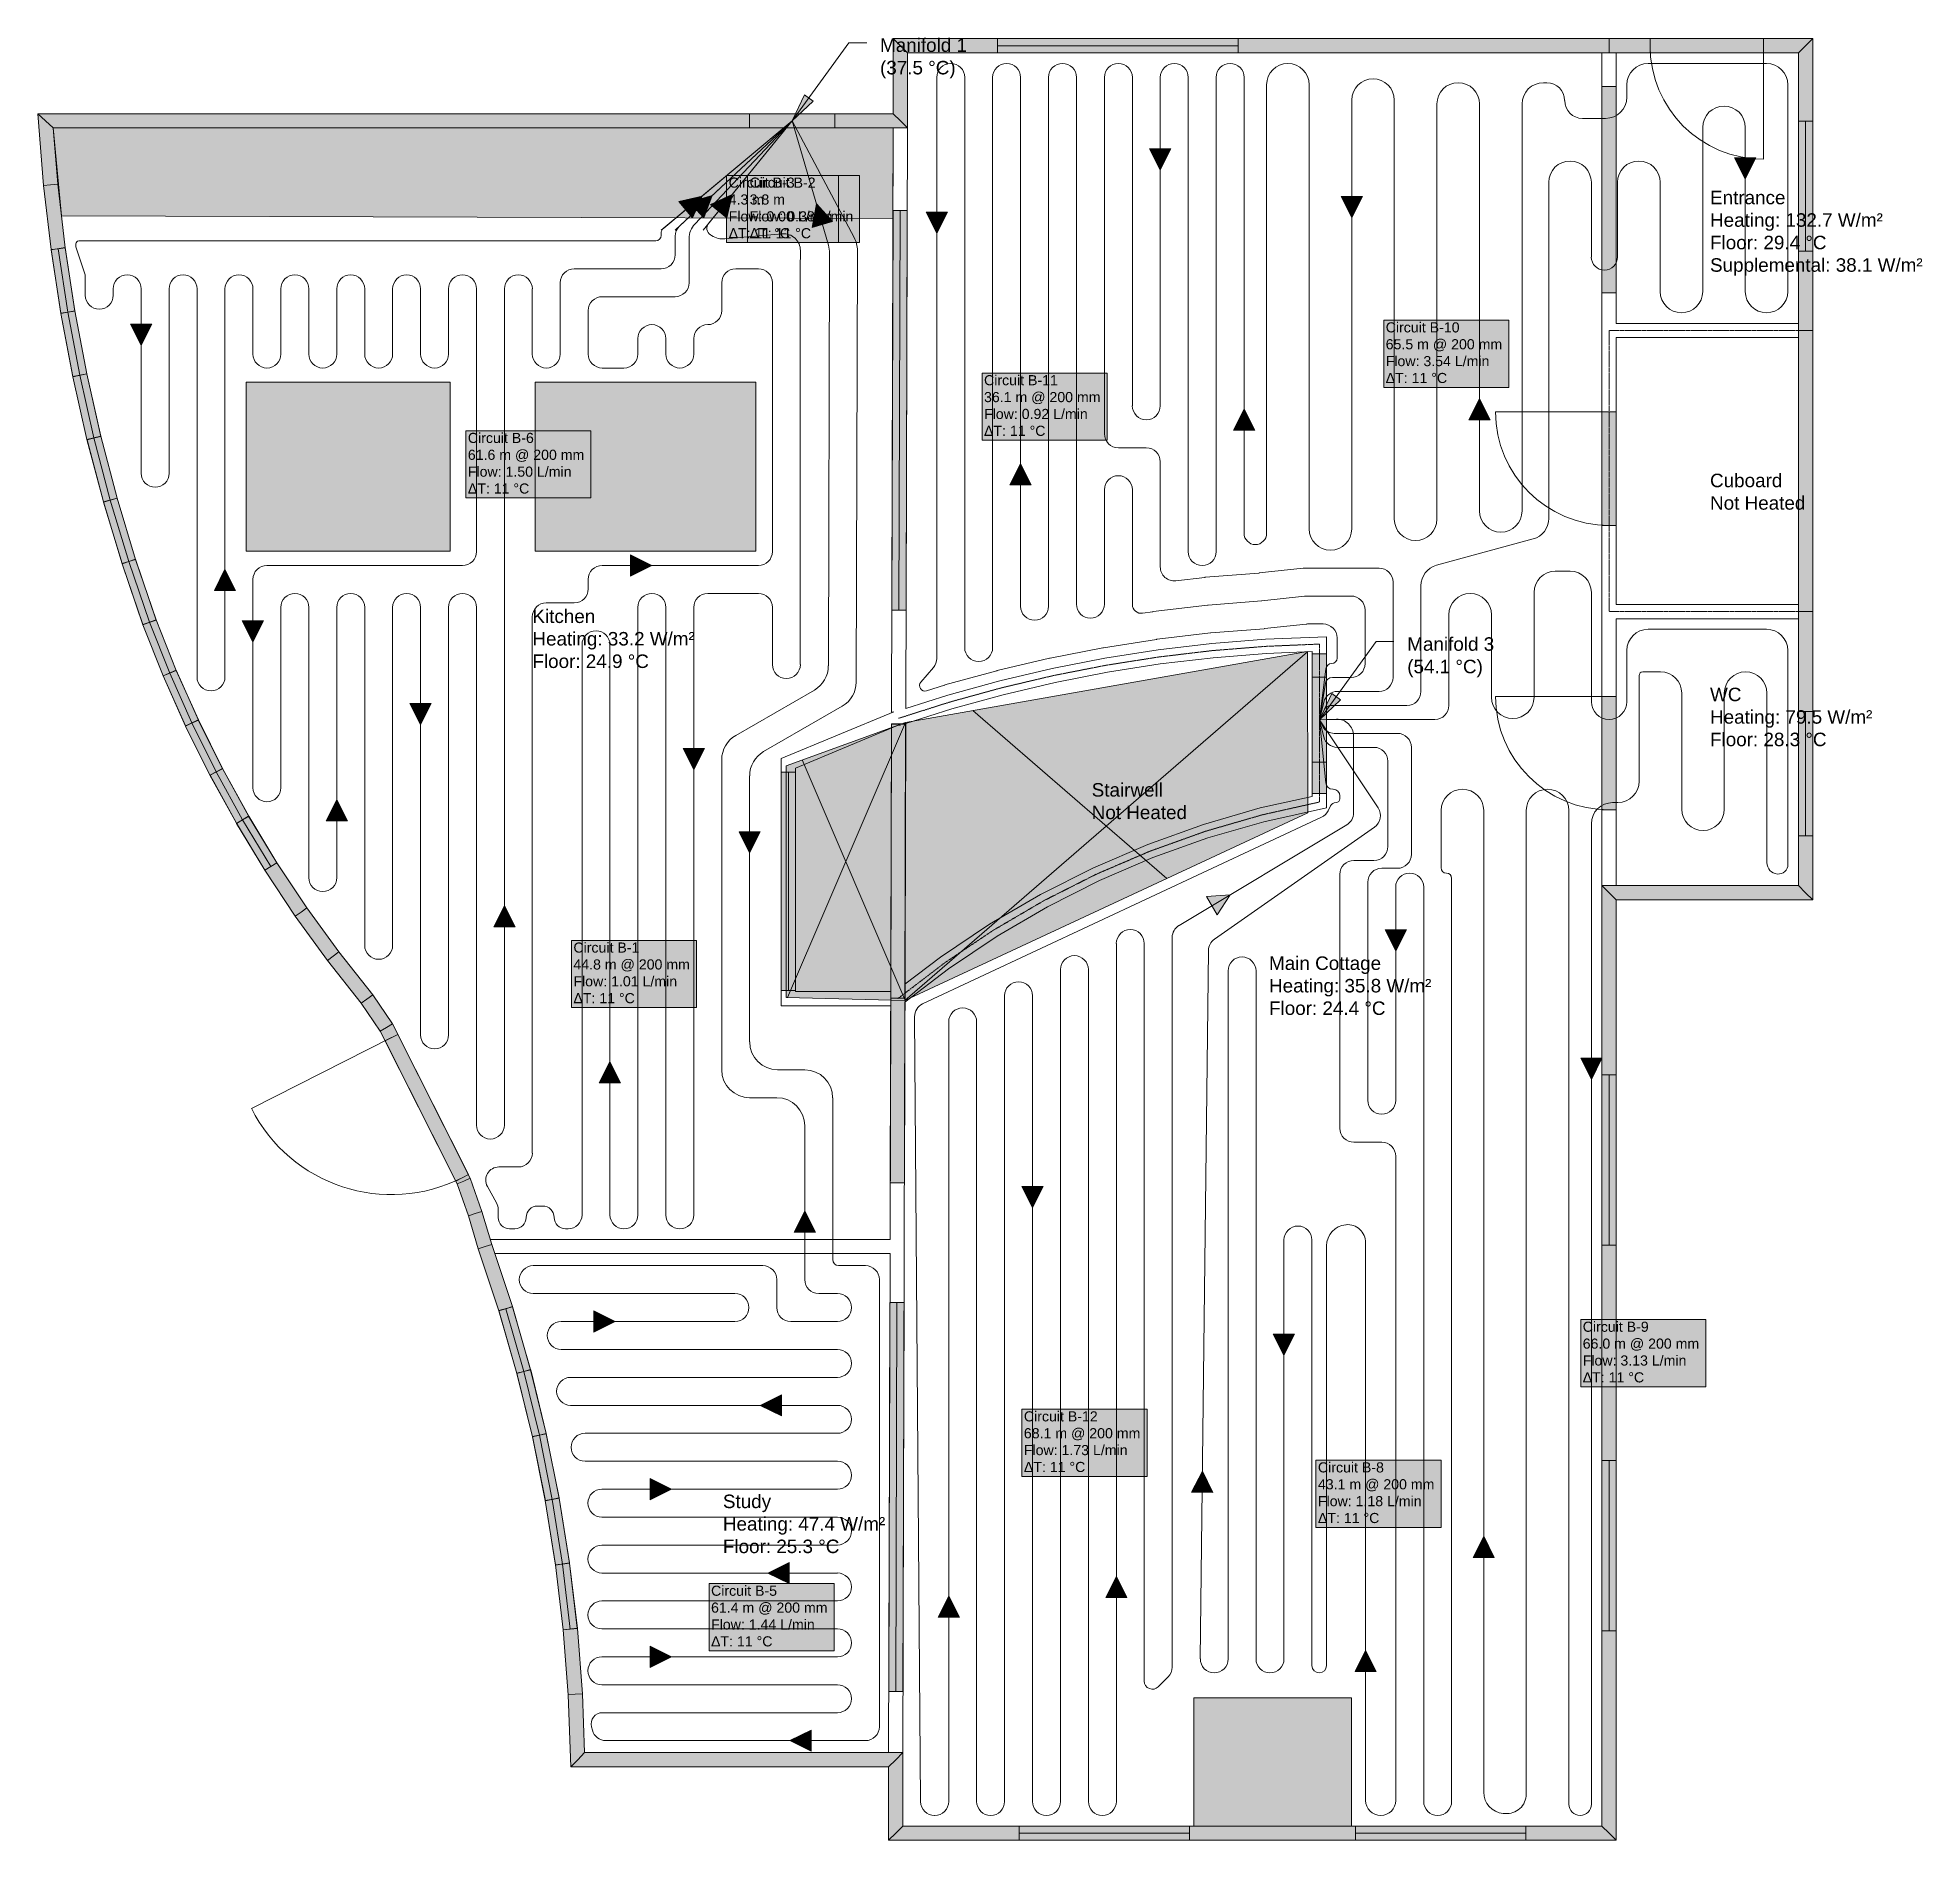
# Model space of a CAD drawing. Header units: inches. Extents: x 829 to 1577, y -3239 to 778.
# Drawn here: x 1045 to 1577, y -3239 to -2731 of the extents above.
import ezdxf

# ---------------------------------------------------------------- set-up
doc = ezdxf.new("R2010")
doc.units = ezdxf.units.IN
doc.header["$MEASUREMENT"] = 0
doc.linetypes.add('DASHED', pattern=[0.0475, 0.02375, -0.02375, 0, 0])
for name, color, linetype in [('BUILDING_ROOMOBJECTS', 7, 'Continuous'), ('BUILDING_WALLOPENINGS', 7, 'Continuous'), ('BUILDING_WALLS', 7, 'Continuous'), ('GENERAL_TABLES', 7, 'Continuous'), ('RADIANT_CIRCUITS', 7, 'Continuous'), ('RADIANT_MANIFOLDS', 7, 'Continuous')]:
    doc.layers.add(name, color=color, linetype=linetype)
doc.styles.add('Arial0', font='', dxfattribs={"height": 4})
doc.styles.get('Arial0').set_extended_font_data('Arial')

msp = doc.modelspace()

# ---------------------------------------------------------------- texts
at = {"layer": 'GENERAL_TABLES', "color": 0, "lineweight": 0, "attachment_point": 1, "style": 'Arial0'}
for s, insert, char_height in [('Manifold 1\\P(37.5 °C)\\P', (1282.8, -2731.04), 3.802), ('Circuit B-3\\P4.3 m\\PFlow: 0.00 L/min\\PΔT: 11 °C\\P', (1240.15, -2770.25), 2.8516), ('Circuit B-2\\P3.8 m\\PFlow: 0.38 L/min\\PΔT: 11 °C\\P', (1246.05, -2770.25), 2.8516), ('Entrance\\PHeating: 132.7 W/m²\\PFloor: 29.4 °C\\PSupplemental: 38.1 W/m²\\P', (1516.71, -2773.98), 3.8021), ('Circuit B-10\\P65.5 m @ 200 mm\\PFlow: 3.54 L/min\\PΔT: 11 °C\\P', (1425.31, -2811.04), 2.8516), ('Circuit B-11\\P36.1 m @ 200 mm\\PFlow: 0.92 L/min\\PΔT: 11 °C\\P', (1312.11, -2825.93), 2.8516), ('Circuit B-6\\P61.6 m @ 200 mm\\PFlow: 1.50 L/min\\PΔT: 11 °C\\P', (1166.64, -2842.19), 2.8516), ('Cuboard\\PNot Heated\\P', (1516.71, -2853.7), 3.802), ('Kitchen\\PHeating: 33.2 W/m²\\PFloor: 24.9 °C\\P', (1184.84, -2891.97), 3.8021), ('Manifold 3\\P(54.1 °C)\\P', (1431.38, -2899.79), 3.802), ('WC\\PHeating: 79.5 W/m²\\PFloor: 28.3 °C\\P', (1516.71, -2914), 3.8021), ('Stairwell\\PNot Heated\\P', (1342.45, -2940.89), 3.802), ('Circuit B-1\\P44.8 m @ 200 mm\\PFlow: 1.01 L/min\\PΔT: 11 °C\\P', (1196.39, -2985.8), 2.8516), ('Main Cottage\\PHeating: 35.8 W/m²\\PFloor: 24.4 °C\\P', (1392.43, -2989.73), 3.8021), ('Circuit B-9\\P66.0 m @ 200 mm\\PFlow: 3.13 L/min\\PΔT: 11 °C\\P', (1480.83, -3092.65), 2.8516), ('Circuit B-12\\P68.1 m @ 200 mm\\PFlow: 1.73 L/min\\PΔT: 11 °C\\P', (1323.34, -3117.9), 2.8516), ('Circuit B-8\\P43.1 m @ 200 mm\\PFlow: 1.18 L/min\\PΔT: 11 °C\\P', (1406.21, -3132.28), 2.8516), ('Study\\PHeating: 47.4 W/m²\\PFloor: 25.3 °C\\P', (1238.52, -3141.38), 3.8021), ('Circuit B-5\\P61.4 m @ 200 mm\\PFlow: 1.44 L/min\\PΔT: 11 °C\\P', (1235.18, -3167.04), 2.8516)]:
    msp.add_mtext(s, dxfattribs=dict(at, insert=insert, char_height=char_height))

# ---------------------------------------------------------------- hatches: boundary and pattern name
at = {"layer": 'BUILDING_ROOMOBJECTS', "lineweight": 0, "true_color": 0xffebcd, "transparency": 33554532}
h = msp.add_hatch(color=254, dxfattribs=at)
h.dxf.hatch_style = 1
h.paths.add_polyline_path([(1049.76, -2756.28), (1052.1, -2781.08), (1051.05, -2772.12)], flags=16)
h = msp.add_hatch(color=254, dxfattribs=at)
h.dxf.hatch_style = 1
h.paths.add_polyline_path([(1049.76, -2756.28), (1286.52, -2756.28), (1286.45, -2781.75), (1052.1, -2781.08)], flags=16)
at = {"layer": 'BUILDING_ROOMOBJECTS', "lineweight": 0, "true_color": 0x84a2c6, "transparency": 33554532}
h = msp.add_hatch(color=153, dxfattribs=at)
h.dxf.hatch_style = 1
h.paths.add_polyline_path([(1104.2, -2827.93), (1161.67, -2827.93), (1161.67, -2875.56), (1104.2, -2875.56)], flags=16)
h = msp.add_hatch(color=153, dxfattribs=at)
h.dxf.hatch_style = 1
h.paths.add_polyline_path([(1185.58, -2827.93), (1247.83, -2827.93), (1247.83, -2875.56), (1185.58, -2875.56)], flags=16)
at = {"layer": 'BUILDING_ROOMOBJECTS', "lineweight": 0, "true_color": 0xffffff}
h = msp.add_hatch(color=7, dxfattribs=at)
h.dxf.hatch_style = 1
h.paths.add_polyline_path([(1403.34, -2949.23), (1289.82, -3002.16), (1289.96, -2923.79), (1403.25, -2903.82)], flags=16)
h = msp.add_hatch(color=7, dxfattribs=at)
h.dxf.hatch_style = 1
h.paths.add_polyline_path([(1256.36, -2936.02), (1256.36, -3001.29), (1289.82, -3002.16), (1289.96, -2923.79)], flags=16)
at = {"layer": 'BUILDING_ROOMOBJECTS', "lineweight": 0, "true_color": 0xcf7b79, "transparency": 33554532}
h = msp.add_hatch(color=23, dxfattribs=at)
h.dxf.hatch_style = 1
h.paths.add_polyline_path([(1415.66, -3198.61), (1415.66, -3234.79), (1371.26, -3234.79), (1371.26, -3198.61)], flags=16)
at = {"layer": 'BUILDING_WALLOPENINGS', "lineweight": 0, "true_color": 0xffffff, "transparency": 33554560}
h = msp.add_hatch(color=7, dxfattribs=at)
h.dxf.hatch_style = 1
h.paths.add_polyline_path([(1315.94, -2735.1), (1315.94, -2731.1), (1383.77, -2731.1), (1383.77, -2735.1)], flags=16)
at = {"layer": 'BUILDING_WALLOPENINGS', "lineweight": 0, "true_color": 0xffffff}
h = msp.add_hatch(color=7, dxfattribs=at)
h.dxf.hatch_style = 1
h.paths.add_polyline_path([(1499.81, -2735.1), (1499.81, -2731.1), (1531.81, -2731.1), (1531.81, -2735.1)], flags=16)
h = msp.add_hatch(color=7, dxfattribs=at)
h.dxf.hatch_style = 1
h.paths.add_polyline_path([(1486.26, -2744.63), (1490.26, -2744.63), (1490.26, -2802.75), (1486.26, -2802.75)], flags=16)
at = {"layer": 'BUILDING_WALLOPENINGS', "lineweight": 0, "true_color": 0xffffff, "transparency": 33554560}
h = msp.add_hatch(color=7, dxfattribs=at)
h.dxf.hatch_style = 1
h.paths.add_polyline_path([(1541.65, -2754.36), (1545.65, -2754.36), (1545.65, -2791), (1541.65, -2791)], flags=16)
h = msp.add_hatch(color=7, dxfattribs=at)
h.dxf.hatch_style = 1
h.paths.add_polyline_path([(1286.46, -2779.5), (1290.46, -2779.51), (1290.14, -2892.16), (1286.14, -2892.15)], flags=16)
h = msp.add_hatch(color=7, dxfattribs=at)
h.dxf.hatch_style = 1
h.paths.add_polyline_path([(1055.88, -2807.88), (1051.92, -2808.49), (1049.19, -2790.6), (1053.14, -2789.99)], flags=16)
h = msp.add_hatch(color=7, dxfattribs=at)
h.dxf.hatch_style = 1
h.paths.add_polyline_path([(1059.23, -2825.6), (1055.3, -2826.34), (1051.94, -2808.56), (1055.87, -2807.82)], flags=16)
h = msp.add_hatch(color=7, dxfattribs=at)
h.dxf.hatch_style = 1
h.paths.add_polyline_path([(1063.21, -2843.18), (1059.31, -2844.06), (1055.32, -2826.41), (1059.22, -2825.53)], flags=16)
at = {"layer": 'BUILDING_WALLOPENINGS', "lineweight": 0, "true_color": 0xffffff}
h = msp.add_hatch(color=7, dxfattribs=at)
h.dxf.hatch_style = 1
h.paths.add_polyline_path([(1486.26, -2836.26), (1490.26, -2836.26), (1490.26, -2868.26), (1486.26, -2868.26)], flags=16)
at = {"layer": 'BUILDING_WALLOPENINGS', "lineweight": 0, "true_color": 0xffffff, "transparency": 33554560}
h = msp.add_hatch(color=7, dxfattribs=at)
h.dxf.hatch_style = 1
h.paths.add_polyline_path([(1067.8, -2860.61), (1063.93, -2861.63), (1059.32, -2844.13), (1063.19, -2843.11)], flags=16)
h = msp.add_hatch(color=7, dxfattribs=at)
h.dxf.hatch_style = 1
h.paths.add_polyline_path([(1073.01, -2877.87), (1069.18, -2879.03), (1063.95, -2861.7), (1067.78, -2860.55)], flags=16)
h = msp.add_hatch(color=7, dxfattribs=at)
h.dxf.hatch_style = 1
h.paths.add_polyline_path([(1078.82, -2894.94), (1075.03, -2896.23), (1069.2, -2879.1), (1072.98, -2877.81)], flags=16)
h = msp.add_hatch(color=7, dxfattribs=at)
h.dxf.hatch_style = 1
h.paths.add_polyline_path([(1084.47, -2909.15), (1080.75, -2910.63), (1075.06, -2896.32), (1078.78, -2894.85)], flags=16)
at = {"layer": 'BUILDING_WALLOPENINGS', "lineweight": 0, "true_color": 0xffffff}
h = msp.add_hatch(color=7, dxfattribs=at)
h.dxf.hatch_style = 1
h.paths.add_polyline_path([(1404.62, -2904.45), (1408.62, -2904.45), (1408.62, -2943.86), (1404.62, -2943.86)], flags=16)
at = {"layer": 'BUILDING_WALLOPENINGS', "lineweight": 0, "true_color": 0xffffff, "transparency": 33554560}
h = msp.add_hatch(color=7, dxfattribs=at)
h.dxf.hatch_style = 1
h.paths.add_polyline_path([(1090.72, -2923.13), (1087.06, -2924.76), (1080.79, -2910.7), (1084.44, -2909.07)], flags=16)
at = {"layer": 'BUILDING_WALLOPENINGS', "lineweight": 0, "true_color": 0xffffff}
h = msp.add_hatch(color=7, dxfattribs=at)
h.dxf.hatch_style = 1
h.paths.add_polyline_path([(1486.26, -2916.44), (1490.26, -2916.44), (1490.26, -2948.44), (1486.26, -2948.44)], flags=16)
at = {"layer": 'BUILDING_WALLOPENINGS', "lineweight": 0, "true_color": 0xffffff, "transparency": 33554560}
h = msp.add_hatch(color=7, dxfattribs=at)
h.dxf.hatch_style = 1
h.paths.add_polyline_path([(1541.65, -2920.67), (1545.65, -2920.67), (1545.65, -2955.74), (1541.65, -2955.74)], flags=16)
h = msp.add_hatch(color=7, dxfattribs=at)
h.dxf.hatch_style = 1
h.paths.add_polyline_path([(1097.53, -2936.84), (1093.95, -2938.62), (1087.1, -2924.84), (1090.68, -2923.05)], flags=16)
at = {"layer": 'BUILDING_WALLOPENINGS', "lineweight": 0, "true_color": 0xffffff}
h = msp.add_hatch(color=7, dxfattribs=at)
h.dxf.hatch_style = 1
h.paths.add_polyline_path([(1286.04, -2924.28), (1290.04, -2924.29), (1289.67, -3053.52), (1285.67, -3053.51)], flags=16)
h = msp.add_hatch(color=7, dxfattribs=at)
h.dxf.hatch_style = 1
h.paths.add_polyline_path([(1286.04, -2924.18), (1290.04, -2924.19), (1289.82, -3001.5), (1285.82, -3001.49)], flags=16)
at = {"layer": 'BUILDING_WALLOPENINGS', "lineweight": 0, "true_color": 0xffffff, "transparency": 33554560}
h = msp.add_hatch(color=7, dxfattribs=at)
h.dxf.hatch_style = 1
h.paths.add_polyline_path([(1104.91, -2950.25), (1101.41, -2952.18), (1093.99, -2938.69), (1097.5, -2936.76)], flags=16)
h = msp.add_hatch(color=7, dxfattribs=at)
h.dxf.hatch_style = 1
h.paths.add_polyline_path([(1258.96, -2999.34), (1254.96, -2999.34), (1254.96, -2937.81), (1258.96, -2937.81)], flags=16)
h = msp.add_hatch(color=7, dxfattribs=at)
h.dxf.hatch_style = 1
h.paths.add_polyline_path([(1112.85, -2963.35), (1109.42, -2965.42), (1101.45, -2952.25), (1104.87, -2950.18)], flags=16)
at = {"layer": 'BUILDING_WALLOPENINGS', "lineweight": 0, "true_color": 0xffffff}
h = msp.add_hatch(color=7, dxfattribs=at)
h.dxf.hatch_style = 1
h.paths.add_polyline_path([(1143.34, -3013.51), (1146.91, -3011.71), (1166.82, -3051.21), (1163.25, -3053.01)], flags=16)
at = {"layer": 'BUILDING_WALLOPENINGS', "lineweight": 0, "true_color": 0xffffff, "transparency": 33554560}
h = msp.add_hatch(color=7, dxfattribs=at)
h.dxf.hatch_style = 1
h.paths.add_polyline_path([(1486.26, -3023.13), (1490.26, -3023.13), (1490.26, -3071.13), (1486.26, -3071.13)], flags=16)
h = msp.add_hatch(color=7, dxfattribs=at)
h.dxf.hatch_style = 1
h.paths.add_polyline_path([(1175.38, -3089.54), (1179.23, -3088.43), (1184.33, -3106.16), (1180.49, -3107.27)], flags=16)
h = msp.add_hatch(color=7, dxfattribs=at)
h.dxf.hatch_style = 1
h.paths.add_polyline_path([(1285.58, -3087.26), (1289.58, -3087.27), (1289.26, -3196.87), (1285.26, -3196.86)], flags=16)
h = msp.add_hatch(color=7, dxfattribs=at)
h.dxf.hatch_style = 1
h.paths.add_polyline_path([(1180.47, -3107.19), (1184.35, -3106.24), (1188.73, -3124.16), (1184.85, -3125.11)], flags=16)
h = msp.add_hatch(color=7, dxfattribs=at)
h.dxf.hatch_style = 1
h.paths.add_polyline_path([(1184.83, -3125.03), (1188.75, -3124.24), (1192.4, -3142.32), (1188.48, -3143.11)], flags=16)
h = msp.add_hatch(color=7, dxfattribs=at)
h.dxf.hatch_style = 1
h.paths.add_polyline_path([(1486.26, -3131.76), (1490.26, -3131.76), (1490.26, -3179.76), (1486.26, -3179.76)], flags=16)
h = msp.add_hatch(color=7, dxfattribs=at)
h.dxf.hatch_style = 1
h.paths.add_polyline_path([(1188.46, -3143.03), (1192.41, -3142.4), (1195.32, -3160.62), (1191.37, -3161.25)], flags=16)
h = msp.add_hatch(color=7, dxfattribs=at)
h.dxf.hatch_style = 1
h.paths.add_polyline_path([(1191.36, -3161.17), (1195.33, -3160.7), (1197.49, -3179.02), (1193.52, -3179.49)], flags=16)
h = msp.add_hatch(color=7, dxfattribs=at)
h.dxf.hatch_style = 1
h.paths.add_polyline_path([(1369.97, -3234.79), (1369.97, -3238.79), (1321.97, -3238.79), (1321.97, -3234.79)], flags=16)
h = msp.add_hatch(color=7, dxfattribs=at)
h.dxf.hatch_style = 1
h.paths.add_polyline_path([(1464.81, -3234.79), (1464.81, -3238.79), (1416.81, -3238.79), (1416.81, -3234.79)], flags=16)
at = {"layer": 'BUILDING_WALLS', "lineweight": 0, "true_color": 0xf5deb3}
h = msp.add_hatch(color=254, dxfattribs=at)
h.dxf.hatch_style = 1
h.paths.add_polyline_path([(1286.53, -2752.28), (1286.53, -2731.1), (1288.53, -2733.1), (1290.53, -2735.1), (1290.53, -2756.28), (1288.53, -2754.28)], flags=16)
h = msp.add_hatch(color=254, dxfattribs=at)
h.dxf.hatch_style = 1
h.paths.add_polyline_path([(1286.53, -2731.1), (1488.26, -2731.1), (1488.26, -2733.1), (1488.26, -2735.1), (1290.53, -2735.1), (1288.53, -2733.1)], flags=16)
h = msp.add_hatch(color=254, dxfattribs=at)
h.dxf.hatch_style = 1
h.paths.add_polyline_path([(1488.26, -2731.1), (1545.65, -2731.1), (1543.65, -2733.1), (1541.65, -2735.1), (1488.26, -2735.1), (1488.26, -2733.1)], flags=16)
h = msp.add_hatch(color=254, dxfattribs=at)
h.dxf.hatch_style = 1
h.paths.add_polyline_path([(1545.65, -2731.1), (1545.65, -2813.33), (1543.65, -2813.33), (1541.65, -2813.33), (1541.65, -2735.1), (1543.65, -2733.1)], flags=16)
h = msp.add_hatch(color=254, dxfattribs=at)
h.dxf.hatch_style = 1
h.paths.add_polyline_path([(1045.42, -2752.28), (1286.53, -2752.28), (1288.53, -2754.28), (1290.53, -2756.28), (1049.76, -2756.28), (1047.59, -2754.28)], flags=16)
h = msp.add_hatch(color=254, dxfattribs=at)
h.dxf.hatch_style = 1
h.paths.add_polyline_path([(1047.07, -2772.52), (1045.42, -2752.28), (1047.59, -2754.28), (1049.76, -2756.28), (1051.05, -2772.12), (1049.06, -2772.32)], flags=16)
h = msp.add_hatch(color=254, dxfattribs=at)
h.dxf.hatch_style = 1
h.paths.add_polyline_path([(1049.18, -2790.56), (1047.07, -2772.52), (1049.06, -2772.32), (1051.05, -2772.12), (1053.15, -2790.03), (1051.16, -2790.3)], flags=16)
h = msp.add_hatch(color=254, dxfattribs=at)
h.dxf.hatch_style = 1
h.paths.add_polyline_path([(1051.93, -2808.52), (1049.18, -2790.56), (1051.16, -2790.3), (1053.15, -2790.03), (1055.87, -2807.85), (1053.9, -2808.19)], flags=16)
h = msp.add_hatch(color=254, dxfattribs=at)
h.dxf.hatch_style = 1
h.paths.add_polyline_path([(1055.31, -2826.38), (1051.93, -2808.52), (1053.9, -2808.19), (1055.87, -2807.85), (1059.23, -2825.56), (1057.27, -2825.97)], flags=16)
h = msp.add_hatch(color=254, dxfattribs=at)
h.dxf.hatch_style = 1
h.paths.add_polyline_path([(1545.65, -2813.33), (1545.65, -2892.55), (1543.65, -2892.55), (1541.65, -2892.55), (1541.65, -2813.33), (1543.65, -2813.33)], flags=16)
h = msp.add_hatch(color=254, dxfattribs=at)
h.dxf.hatch_style = 1
h.paths.add_polyline_path([(1059.31, -2844.1), (1055.31, -2826.38), (1057.27, -2825.97), (1059.23, -2825.56), (1063.2, -2843.15), (1061.26, -2843.62)], flags=16)
h = msp.add_hatch(color=254, dxfattribs=at)
h.dxf.hatch_style = 1
h.paths.add_polyline_path([(1063.94, -2861.67), (1059.31, -2844.1), (1061.26, -2843.62), (1063.2, -2843.15), (1067.79, -2860.58), (1065.87, -2861.12)], flags=16)
h = msp.add_hatch(color=254, dxfattribs=at)
h.dxf.hatch_style = 1
h.paths.add_polyline_path([(1069.19, -2879.06), (1063.94, -2861.67), (1065.87, -2861.12), (1067.79, -2860.58), (1073, -2877.84), (1071.09, -2878.45)], flags=16)
h = msp.add_hatch(color=254, dxfattribs=at)
h.dxf.hatch_style = 1
h.paths.add_polyline_path([(1075.04, -2896.28), (1069.19, -2879.06), (1071.09, -2878.45), (1073, -2877.84), (1078.8, -2894.89), (1076.92, -2895.58)], flags=16)
h = msp.add_hatch(color=254, dxfattribs=at)
h.dxf.hatch_style = 1
h.paths.add_polyline_path([(1545.65, -2892.55), (1545.65, -2973.76), (1543.65, -2971.76), (1541.65, -2969.76), (1541.65, -2892.55), (1543.65, -2892.55)], flags=16)
h = msp.add_hatch(color=254, dxfattribs=at)
h.dxf.hatch_style = 1
h.paths.add_polyline_path([(1080.77, -2910.67), (1075.04, -2896.28), (1076.92, -2895.58), (1078.8, -2894.89), (1084.45, -2909.11), (1082.61, -2909.89)], flags=16)
h = msp.add_hatch(color=254, dxfattribs=at)
h.dxf.hatch_style = 1
h.paths.add_polyline_path([(1087.08, -2924.8), (1080.77, -2910.67), (1082.61, -2909.89), (1084.45, -2909.11), (1090.7, -2923.09), (1088.89, -2923.94)], flags=16)
h = msp.add_hatch(color=254, dxfattribs=at)
h.dxf.hatch_style = 1
h.paths.add_polyline_path([(1093.97, -2938.66), (1087.08, -2924.8), (1088.89, -2923.94), (1090.7, -2923.09), (1097.52, -2936.8), (1095.74, -2937.73)], flags=16)
h = msp.add_hatch(color=254, dxfattribs=at)
h.dxf.hatch_style = 1
h.paths.add_polyline_path([(1101.43, -2952.22), (1093.97, -2938.66), (1095.74, -2937.73), (1097.52, -2936.8), (1104.9, -2950.22), (1103.16, -2951.22)], flags=16)
h = msp.add_hatch(color=254, dxfattribs=at)
h.dxf.hatch_style = 1
h.paths.add_polyline_path([(1109.44, -2965.46), (1101.43, -2952.22), (1103.16, -2951.22), (1104.9, -2950.22), (1112.82, -2963.32), (1111.13, -2964.39)], flags=16)
h = msp.add_hatch(color=254, dxfattribs=at)
h.dxf.hatch_style = 1
h.paths.add_polyline_path([(1118, -2978.35), (1109.44, -2965.46), (1111.13, -2964.39), (1112.82, -2963.32), (1121.29, -2976.07), (1119.64, -2977.21)], flags=16)
h = msp.add_hatch(color=254, dxfattribs=at)
h.dxf.hatch_style = 1
h.paths.add_polyline_path([(1545.65, -2973.76), (1490.26, -2973.76), (1488.26, -2971.76), (1486.26, -2969.76), (1541.65, -2969.76), (1543.65, -2971.76)], flags=16)
h = msp.add_hatch(color=254, dxfattribs=at)
h.dxf.hatch_style = 1
h.paths.add_polyline_path([(1490.26, -2973.76), (1490.26, -3238.79), (1488.26, -3236.79), (1486.26, -3234.79), (1486.26, -2969.76), (1488.26, -2971.76)], flags=16)
h = msp.add_hatch(color=254, dxfattribs=at)
h.dxf.hatch_style = 1
h.paths.add_polyline_path([(1127.08, -2990.89), (1118, -2978.35), (1119.64, -2977.21), (1121.29, -2976.07), (1130.27, -2988.47), (1128.68, -2989.68)], flags=16)
h = msp.add_hatch(color=254, dxfattribs=at)
h.dxf.hatch_style = 1
h.paths.add_polyline_path([(1136.61, -3002.94), (1127.08, -2990.89), (1128.68, -2989.68), (1130.27, -2988.47), (1139.83, -3000.57), (1138.22, -3001.76)], flags=16)
h = msp.add_hatch(color=254, dxfattribs=at)
h.dxf.hatch_style = 1
h.paths.add_polyline_path([(1139.83, -3000.57), (1145.42, -3008.76), (1143.69, -3009.78), (1141.96, -3010.79), (1136.61, -3002.94), (1138.22, -3001.76)], flags=16)
h = msp.add_hatch(color=254, dxfattribs=at)
h.dxf.hatch_style = 1
h.paths.add_polyline_path([(1145.42, -3008.76), (1167.34, -3052.24), (1165.5, -3053.02), (1163.65, -3053.8), (1141.96, -3010.79), (1143.69, -3009.78)], flags=16)
h = msp.add_hatch(color=254, dxfattribs=at)
h.dxf.hatch_style = 1
h.paths.add_polyline_path([(1167.34, -3052.24), (1170.6, -3061.57), (1168.69, -3062.19), (1166.79, -3062.8), (1163.65, -3053.8), (1165.5, -3053.02)], flags=16)
h = msp.add_hatch(color=254, dxfattribs=at)
h.dxf.hatch_style = 1
h.paths.add_polyline_path([(1170.6, -3061.57), (1173.39, -3070.88), (1171.48, -3071.48), (1169.58, -3072.08), (1166.79, -3062.8), (1168.69, -3062.19)], flags=16)
h = msp.add_hatch(color=254, dxfattribs=at)
h.dxf.hatch_style = 1
h.paths.add_polyline_path([(1173.39, -3070.88), (1179.22, -3088.39), (1177.31, -3088.99), (1175.4, -3089.58), (1169.58, -3072.08), (1171.48, -3071.48)], flags=16)
h = msp.add_hatch(color=254, dxfattribs=at)
h.dxf.hatch_style = 1
h.paths.add_polyline_path([(1179.22, -3088.39), (1184.34, -3106.2), (1182.41, -3106.71), (1180.48, -3107.23), (1175.4, -3089.58), (1177.31, -3088.99)], flags=16)
h = msp.add_hatch(color=254, dxfattribs=at)
h.dxf.hatch_style = 1
h.paths.add_polyline_path([(1184.34, -3106.2), (1188.74, -3124.2), (1186.79, -3124.63), (1184.84, -3125.07), (1180.48, -3107.23), (1182.41, -3106.71)], flags=16)
h = msp.add_hatch(color=254, dxfattribs=at)
h.dxf.hatch_style = 1
h.paths.add_polyline_path([(1188.74, -3124.2), (1192.41, -3142.36), (1190.44, -3142.71), (1188.47, -3143.07), (1184.84, -3125.07), (1186.79, -3124.63)], flags=16)
h = msp.add_hatch(color=254, dxfattribs=at)
h.dxf.hatch_style = 1
h.paths.add_polyline_path([(1192.41, -3142.36), (1195.33, -3160.66), (1193.34, -3160.93), (1191.36, -3161.21), (1188.47, -3143.07), (1190.44, -3142.71)], flags=16)
h = msp.add_hatch(color=254, dxfattribs=at)
h.dxf.hatch_style = 1
h.paths.add_polyline_path([(1195.33, -3160.66), (1197.5, -3179.06), (1195.51, -3179.25), (1193.52, -3179.45), (1191.36, -3161.21), (1193.34, -3160.93)], flags=16)
h = msp.add_hatch(color=254, dxfattribs=at)
h.dxf.hatch_style = 1
h.paths.add_polyline_path([(1197.5, -3179.06), (1198.92, -3197.53), (1196.92, -3197.64), (1194.93, -3197.76), (1193.52, -3179.45), (1195.51, -3179.25)], flags=16)
h = msp.add_hatch(color=254, dxfattribs=at)
h.dxf.hatch_style = 1
h.paths.add_polyline_path([(1198.92, -3197.53), (1199.52, -3214.08), (1197.59, -3216.08), (1195.66, -3218.08), (1194.93, -3197.76), (1196.92, -3197.64)], flags=16)
h = msp.add_hatch(color=254, dxfattribs=at)
h.dxf.hatch_style = 1
h.paths.add_polyline_path([(1285.21, -3218.08), (1195.66, -3218.08), (1197.59, -3216.08), (1199.52, -3214.08), (1289.21, -3214.08), (1287.21, -3216.08)], flags=16)
h = msp.add_hatch(color=254, dxfattribs=at)
h.dxf.hatch_style = 1
h.paths.add_polyline_path([(1285.21, -3238.79), (1285.21, -3218.08), (1287.21, -3216.08), (1289.21, -3214.08), (1289.21, -3234.79), (1287.21, -3236.79)], flags=16)
h = msp.add_hatch(color=254, dxfattribs=at)
h.dxf.hatch_style = 1
h.paths.add_polyline_path([(1490.26, -3238.79), (1285.21, -3238.79), (1287.21, -3236.79), (1289.21, -3234.79), (1486.26, -3234.79), (1488.26, -3236.79)], flags=16)
at = {"layer": 'GENERAL_TABLES', "lineweight": 0}
h = msp.add_hatch(color=0, dxfattribs=at)
h.dxf.hatch_style = 1
h.paths.add_polyline_path([(1258.04, -2754.28), (1261.53, -2746.93), (1263.95, -2748.7)], flags=16)
at = {"layer": 'GENERAL_TABLES', "lineweight": 0, "true_color": 0xeee8aa}
h = msp.add_hatch(color=41, dxfattribs=at)
h.dxf.hatch_style = 1
h.paths.add_polyline_path([(1239.58, -2788.58), (1271.14, -2788.58), (1271.14, -2769.68), (1239.58, -2769.68)], flags=16)
h = msp.add_hatch(color=41, dxfattribs=at)
h.dxf.hatch_style = 1
h.paths.add_polyline_path([(1245.48, -2788.58), (1277.04, -2788.58), (1277.04, -2769.68), (1245.48, -2769.68)], flags=16)
h = msp.add_hatch(color=41, dxfattribs=at)
h.dxf.hatch_style = 1
h.paths.add_polyline_path([(1424.74, -2829.37), (1460.02, -2829.37), (1460.02, -2810.47), (1424.74, -2810.47)], flags=16)
h = msp.add_hatch(color=41, dxfattribs=at)
h.dxf.hatch_style = 1
h.paths.add_polyline_path([(1311.54, -2844.26), (1346.82, -2844.26), (1346.82, -2825.36), (1311.54, -2825.36)], flags=16)
h = msp.add_hatch(color=41, dxfattribs=at)
h.dxf.hatch_style = 1
h.paths.add_polyline_path([(1166.07, -2860.52), (1201.34, -2860.52), (1201.34, -2841.62), (1166.07, -2841.62)], flags=16)
at = {"layer": 'GENERAL_TABLES', "lineweight": 0}
h = msp.add_hatch(color=0, dxfattribs=at)
h.dxf.hatch_style = 1
h.paths.add_polyline_path([(1406.62, -2923.03), (1410.11, -2915.68), (1412.54, -2917.45)], flags=16)
at = {"layer": 'GENERAL_TABLES', "lineweight": 0, "true_color": 0xeee8aa}
h = msp.add_hatch(color=41, dxfattribs=at)
h.dxf.hatch_style = 1
h.paths.add_polyline_path([(1195.82, -3004.12), (1231.1, -3004.12), (1231.1, -2985.23), (1195.82, -2985.23)], flags=16)
h = msp.add_hatch(color=41, dxfattribs=at)
h.dxf.hatch_style = 1
h.paths.add_polyline_path([(1480.26, -3110.98), (1515.53, -3110.98), (1515.53, -3092.08), (1480.26, -3092.08)], flags=16)
h = msp.add_hatch(color=41, dxfattribs=at)
h.dxf.hatch_style = 1
h.paths.add_polyline_path([(1322.77, -3136.23), (1358.05, -3136.23), (1358.05, -3117.33), (1322.77, -3117.33)], flags=16)
h = msp.add_hatch(color=41, dxfattribs=at)
h.dxf.hatch_style = 1
h.paths.add_polyline_path([(1405.64, -3150.61), (1440.92, -3150.61), (1440.92, -3131.71), (1405.64, -3131.71)], flags=16)
h = msp.add_hatch(color=41, dxfattribs=at)
h.dxf.hatch_style = 1
h.paths.add_polyline_path([(1234.61, -3185.36), (1269.89, -3185.36), (1269.89, -3166.47), (1234.61, -3166.47)], flags=16)
at = {"layer": 'RADIANT_CIRCUITS', "lineweight": 0, "true_color": 0xff0000}
h = msp.add_hatch(color=1, dxfattribs=at)
h.dxf.hatch_style = 1
h.paths.add_polyline_path([(1358.78, -2762.17), (1364.78, -2762.17), (1361.78, -2768.17)], flags=16)
h = msp.add_hatch(color=1, dxfattribs=at)
h.dxf.hatch_style = 1
h.paths.add_polyline_path([(1523.65, -2764.66), (1529.65, -2764.66), (1526.65, -2770.66)], flags=16)
at = {"layer": 'RADIANT_CIRCUITS', "lineweight": 0, "true_color": 0x008000}
h = msp.add_hatch(color=96, dxfattribs=at)
h.dxf.hatch_style = 1
h.paths.add_polyline_path([(1229.97, -2781.61), (1226.13, -2777), (1232.65, -2775.46)], flags=16)
at = {"layer": 'RADIANT_CIRCUITS', "lineweight": 0, "true_color": 0xff0000}
h = msp.add_hatch(color=1, dxfattribs=at)
h.dxf.hatch_style = 1
h.paths.add_polyline_path([(1233.16, -2781.62), (1229.06, -2777.23), (1235.5, -2775.33)], flags=16)
at = {"layer": 'RADIANT_CIRCUITS', "lineweight": 0, "true_color": 0x0000ff}
h = msp.add_hatch(color=5, dxfattribs=at)
h.dxf.hatch_style = 1
h.paths.add_polyline_path([(1239.64, -2781.6), (1234.99, -2777.81), (1241.1, -2775.05)], flags=16)
at = {"layer": 'RADIANT_CIRCUITS', "lineweight": 0, "true_color": 0xff0000}
h = msp.add_hatch(color=1, dxfattribs=at)
h.dxf.hatch_style = 1
h.paths.add_polyline_path([(1269.42, -2782.6), (1263.66, -2784.28), (1264.86, -2777.68)], flags=16)
h = msp.add_hatch(color=1, dxfattribs=at)
h.dxf.hatch_style = 1
h.paths.add_polyline_path([(1412.74, -2775.63), (1418.74, -2775.63), (1415.74, -2781.63)], flags=16)
at = {"layer": 'RADIANT_CIRCUITS', "lineweight": 0, "true_color": 0x008000}
h = msp.add_hatch(color=96, dxfattribs=at)
h.dxf.hatch_style = 1
h.paths.add_polyline_path([(1295.79, -2779.96), (1301.79, -2779.96), (1298.79, -2785.96)], flags=16)
at = {"layer": 'RADIANT_CIRCUITS', "lineweight": 0, "true_color": 0x0000ff}
h = msp.add_hatch(color=5, dxfattribs=at)
h.dxf.hatch_style = 1
h.paths.add_polyline_path([(1071.58, -2811.6), (1077.58, -2811.6), (1074.58, -2817.6)], flags=16)
at = {"layer": 'RADIANT_CIRCUITS', "lineweight": 0, "true_color": 0xff0000}
h = msp.add_hatch(color=1, dxfattribs=at)
h.dxf.hatch_style = 1
h.paths.add_polyline_path([(1388.4, -2841.39), (1382.4, -2841.39), (1385.4, -2835.39)], flags=16)
h = msp.add_hatch(color=1, dxfattribs=at)
h.dxf.hatch_style = 1
h.paths.add_polyline_path([(1454.74, -2838.52), (1448.74, -2838.52), (1451.74, -2832.52)], flags=16)
at = {"layer": 'RADIANT_CIRCUITS', "lineweight": 0, "true_color": 0x008000}
h = msp.add_hatch(color=96, dxfattribs=at)
h.dxf.hatch_style = 1
h.paths.add_polyline_path([(1325.41, -2856.8), (1319.41, -2856.8), (1322.41, -2850.8)], flags=16)
h = msp.add_hatch(color=96, dxfattribs=at)
h.dxf.hatch_style = 1
h.paths.add_polyline_path([(1212.51, -2882.56), (1212.51, -2876.56), (1218.51, -2879.56)], flags=16)
at = {"layer": 'RADIANT_CIRCUITS', "lineweight": 0, "true_color": 0x0000ff}
h = msp.add_hatch(color=5, dxfattribs=at)
h.dxf.hatch_style = 1
h.paths.add_polyline_path([(1101.2, -2886.63), (1095.2, -2886.63), (1098.2, -2880.63)], flags=16)
h = msp.add_hatch(color=5, dxfattribs=at)
h.dxf.hatch_style = 1
h.paths.add_polyline_path([(1103.07, -2895.18), (1109.07, -2895.18), (1106.07, -2901.18)], flags=16)
h = msp.add_hatch(color=5, dxfattribs=at)
h.dxf.hatch_style = 1
h.paths.add_polyline_path([(1150.32, -2918.5), (1156.32, -2918.5), (1153.32, -2924.5)], flags=16)
at = {"layer": 'RADIANT_CIRCUITS', "lineweight": 0, "true_color": 0x008000}
h = msp.add_hatch(color=96, dxfattribs=at)
h.dxf.hatch_style = 1
h.paths.add_polyline_path([(1227.31, -2931.17), (1233.31, -2931.17), (1230.31, -2937.17)], flags=16)
at = {"layer": 'RADIANT_CIRCUITS', "lineweight": 0, "true_color": 0x0000ff}
h = msp.add_hatch(color=5, dxfattribs=at)
h.dxf.hatch_style = 1
h.paths.add_polyline_path([(1132.7, -2951.48), (1126.7, -2951.48), (1129.7, -2945.48)], flags=16)
at = {"layer": 'RADIANT_CIRCUITS', "lineweight": 0, "true_color": 0xff0000}
h = msp.add_hatch(color=1, dxfattribs=at)
h.dxf.hatch_style = 1
h.paths.add_polyline_path([(1243.06, -2954.57), (1249.06, -2954.57), (1246.06, -2960.57)], flags=16)
h = msp.add_hatch(color=1, dxfattribs=at)
h.dxf.hatch_style = 1
h.paths.add_polyline_path([(1377.85, -2978.02), (1374.76, -2972.88), (1381.45, -2972.36)], flags=16)
at = {"layer": 'RADIANT_CIRCUITS', "lineweight": 0, "true_color": 0x0000ff}
h = msp.add_hatch(color=5, dxfattribs=at)
h.dxf.hatch_style = 1
h.paths.add_polyline_path([(1179.94, -2981.34), (1173.94, -2981.34), (1176.94, -2975.34)], flags=16)
h = msp.add_hatch(color=5, dxfattribs=at)
h.dxf.hatch_style = 1
h.paths.add_polyline_path([(1425.14, -2982.2), (1431.14, -2982.2), (1428.14, -2988.2)], flags=16)
at = {"layer": 'RADIANT_CIRCUITS', "lineweight": 0, "true_color": 0x008000}
h = msp.add_hatch(color=96, dxfattribs=at)
h.dxf.hatch_style = 1
h.paths.add_polyline_path([(1209.69, -3025.39), (1203.69, -3025.39), (1206.69, -3019.39)], flags=16)
at = {"layer": 'RADIANT_CIRCUITS', "lineweight": 0, "true_color": 0x0000ff}
h = msp.add_hatch(color=5, dxfattribs=at)
h.dxf.hatch_style = 1
h.paths.add_polyline_path([(1480.26, -3018.43), (1486.26, -3018.43), (1483.26, -3024.43)], flags=16)
at = {"layer": 'RADIANT_CIRCUITS', "lineweight": 0, "true_color": 0xff0000}
h = msp.add_hatch(color=1, dxfattribs=at)
h.dxf.hatch_style = 1
h.paths.add_polyline_path([(1322.77, -3054.57), (1328.77, -3054.57), (1325.77, -3060.57)], flags=16)
h = msp.add_hatch(color=1, dxfattribs=at)
h.dxf.hatch_style = 1
h.paths.add_polyline_path([(1264.58, -3067.47), (1258.58, -3067.47), (1261.58, -3061.47)], flags=16)
h = msp.add_hatch(color=1, dxfattribs=at)
h.dxf.hatch_style = 1
h.paths.add_polyline_path([(1202.19, -3095.6), (1202.19, -3089.6), (1208.19, -3092.6)], flags=16)
at = {"layer": 'RADIANT_CIRCUITS', "lineweight": 0, "true_color": 0x008000}
h = msp.add_hatch(color=96, dxfattribs=at)
h.dxf.hatch_style = 1
h.paths.add_polyline_path([(1393.64, -3096.14), (1399.64, -3096.14), (1396.64, -3102.14)], flags=16)
at = {"layer": 'RADIANT_CIRCUITS', "lineweight": 0, "true_color": 0xff0000}
h = msp.add_hatch(color=1, dxfattribs=at)
h.dxf.hatch_style = 1
h.paths.add_polyline_path([(1255.01, -3113.22), (1255.01, -3119.22), (1249.01, -3116.22)], flags=16)
h = msp.add_hatch(color=1, dxfattribs=at)
h.dxf.hatch_style = 1
h.paths.add_polyline_path([(1218.01, -3142.84), (1218.01, -3136.84), (1224.01, -3139.84)], flags=16)
at = {"layer": 'RADIANT_CIRCUITS', "lineweight": 0, "true_color": 0x008000}
h = msp.add_hatch(color=96, dxfattribs=at)
h.dxf.hatch_style = 1
h.paths.add_polyline_path([(1376.6, -3140.8), (1370.6, -3140.73), (1373.67, -3134.77)], flags=16)
at = {"layer": 'RADIANT_CIRCUITS', "lineweight": 0, "true_color": 0x0000ff}
h = msp.add_hatch(color=5, dxfattribs=at)
h.dxf.hatch_style = 1
h.paths.add_polyline_path([(1455.92, -3159.08), (1449.92, -3159.08), (1452.92, -3153.08)], flags=16)
at = {"layer": 'RADIANT_CIRCUITS', "lineweight": 0, "true_color": 0xff0000}
h = msp.add_hatch(color=1, dxfattribs=at)
h.dxf.hatch_style = 1
h.paths.add_polyline_path([(1257.21, -3160.47), (1257.21, -3166.47), (1251.21, -3163.47)], flags=16)
h = msp.add_hatch(color=1, dxfattribs=at)
h.dxf.hatch_style = 1
h.paths.add_polyline_path([(1352.4, -3170.41), (1346.4, -3170.41), (1349.4, -3164.41)], flags=16)
h = msp.add_hatch(color=1, dxfattribs=at)
h.dxf.hatch_style = 1
h.paths.add_polyline_path([(1305.15, -3175.93), (1299.15, -3175.93), (1302.15, -3169.93)], flags=16)
h = msp.add_hatch(color=1, dxfattribs=at)
h.dxf.hatch_style = 1
h.paths.add_polyline_path([(1218.01, -3190.09), (1218.01, -3184.09), (1224.01, -3187.09)], flags=16)
at = {"layer": 'RADIANT_CIRCUITS', "lineweight": 0, "true_color": 0x008000}
h = msp.add_hatch(color=96, dxfattribs=at)
h.dxf.hatch_style = 1
h.paths.add_polyline_path([(1422.66, -3191.26), (1416.66, -3191.26), (1419.66, -3185.26)], flags=16)
at = {"layer": 'RADIANT_CIRCUITS', "lineweight": 0, "true_color": 0xff0000}
h = msp.add_hatch(color=1, dxfattribs=at)
h.dxf.hatch_style = 1
h.paths.add_polyline_path([(1263.4, -3207.71), (1263.4, -3213.71), (1257.4, -3210.71)], flags=16)
at = {"layer": 'RADIANT_MANIFOLDS', "lineweight": 0, "true_color": 0xff0000}
h = msp.add_hatch(color=1, dxfattribs=at)
h.dxf.hatch_style = 1
h.paths.add_polyline_path([(1246.04, -2756.28), (1246.04, -2752.28), (1270.04, -2752.28), (1270.04, -2756.28)], flags=16)
h = msp.add_hatch(color=1, dxfattribs=at)
h.dxf.hatch_style = 1
h.paths.add_polyline_path([(1404.62, -2911.03), (1408.62, -2911.03), (1408.62, -2935.03), (1404.62, -2935.03)], flags=16)

# ---------------------------------------------------------------- linework, layer by layer
at = {"layer": 'BUILDING_ROOMOBJECTS', "color": 254, "lineweight": 0, "true_color": 0xd3d3d3}
for p, q in [((1289.82, -3002.16), (1403.25, -2903.89)), ((1363.62, -2967.75), (1309, -2920.43)), ((1256.73, -3001.3), (1289.96, -2923.79)), ((1289.82, -3001.85), (1260.9, -2934.37))]:
    msp.add_line(p, q, dxfattribs=at)
at = {"layer": 'BUILDING_ROOMOBJECTS', "color": 0, "lineweight": 0}
for points in [[(1049.76, -2756.28, 0), (1052.1, -2781.08, 0), (1051.05, -2772.12, 0)], [(1049.76, -2756.28, 0), (1286.52, -2756.28, 0), (1286.45, -2781.75, 0), (1052.1, -2781.08, 0)], [(1104.2, -2827.93, 0), (1161.67, -2827.93, 0), (1161.67, -2875.56, 0), (1104.2, -2875.56, 0)], [(1185.58, -2827.93, 0), (1247.83, -2827.93, 0), (1247.83, -2875.56, 0), (1185.58, -2875.56, 0)], [(1415.66, -3198.61, 0), (1415.66, -3234.79, 0), (1371.26, -3234.79, 0), (1371.26, -3198.61, 0)]]:
    msp.add_polyline3d(points, close=True, dxfattribs=at)
at = {"layer": 'BUILDING_ROOMOBJECTS', "color": 254, "lineweight": 0, "true_color": 0xd3d3d3}
for points in [[(1403.34, -2949.23, 0), (1289.82, -3002.16, 0), (1289.96, -2923.79, 0), (1403.25, -2903.82, 0)], [(1256.36, -2936.02, 0), (1256.36, -3001.29, 0), (1289.82, -3002.16, 0), (1289.96, -2923.79, 0)]]:
    msp.add_polyline3d(points, close=True, dxfattribs=at)
at = {"layer": 'BUILDING_WALLOPENINGS', "color": 0, "lineweight": 0}
for p, q in [((1315.94, -2733.1), (1383.77, -2733.1)), ((1543.65, -2754.36), (1543.65, -2791)), ((1288.46, -2779.5), (1288.14, -2892.15)), ((1053.9, -2808.19), (1051.16, -2790.3)), ((1057.27, -2825.97), (1053.9, -2808.19)), ((1061.26, -2843.62), (1057.27, -2825.97)), ((1065.87, -2861.12), (1061.26, -2843.62)), ((1071.09, -2878.45), (1065.87, -2861.12)), ((1076.92, -2895.58), (1071.09, -2878.45)), ((1082.61, -2909.89), (1076.92, -2895.58)), ((1088.89, -2923.94), (1082.61, -2909.89)), ((1543.65, -2920.67), (1543.65, -2955.74)), ((1095.74, -2937.73), (1088.89, -2923.94)), ((1103.16, -2951.22), (1095.74, -2937.73)), ((1256.96, -2999.34), (1256.96, -2937.81)), ((1111.13, -2964.39), (1103.16, -2951.22)), ((1488.26, -3023.13), (1488.26, -3071.13)), ((1177.31, -3088.99), (1182.41, -3106.71)), ((1287.58, -3087.27), (1287.26, -3196.86)), ((1182.41, -3106.71), (1186.79, -3124.63)), ((1186.79, -3124.63), (1190.44, -3142.71)), ((1488.26, -3131.76), (1488.26, -3179.76)), ((1190.44, -3142.71), (1193.34, -3160.93)), ((1193.34, -3160.93), (1195.51, -3179.25)), ((1369.97, -3236.79), (1321.97, -3236.79)), ((1464.81, -3236.79), (1416.81, -3236.79))]:
    msp.add_line(p, q, dxfattribs=at)
at = {"layer": 'BUILDING_WALLOPENINGS', "color": 253, "lineweight": 0, "true_color": 0xa9a9a9}
for p, q in [((1531.81, -2765.1), (1531.81, -2733.1)), ((1488.26, -2836.26), (1456.26, -2836.26)), ((1488.26, -2916.44), (1456.26, -2916.44)), ((1145.12, -3012.61), (1105.63, -3032.53))]:
    msp.add_line(p, q, dxfattribs=at)
at = {"layer": 'BUILDING_WALLOPENINGS', "color": 0, "lineweight": 0}
for points in [[(1315.94, -2735.1, 0), (1315.94, -2731.1, 0), (1383.77, -2731.1, 0), (1383.77, -2735.1, 0)], [(1541.65, -2754.36, 0), (1545.65, -2754.36, 0), (1545.65, -2791, 0), (1541.65, -2791, 0)], [(1286.46, -2779.5, 0), (1290.46, -2779.51, 0), (1290.14, -2892.16, 0), (1286.14, -2892.15, 0)], [(1055.88, -2807.88, 0), (1051.92, -2808.49, 0), (1049.19, -2790.6, 0), (1053.14, -2789.99, 0)], [(1059.23, -2825.6, 0), (1055.3, -2826.34, 0), (1051.94, -2808.56, 0), (1055.87, -2807.82, 0)], [(1063.21, -2843.18, 0), (1059.31, -2844.06, 0), (1055.32, -2826.41, 0), (1059.22, -2825.53, 0)], [(1067.8, -2860.61, 0), (1063.93, -2861.63, 0), (1059.32, -2844.13, 0), (1063.19, -2843.11, 0)], [(1073.01, -2877.87, 0), (1069.18, -2879.03, 0), (1063.95, -2861.7, 0), (1067.78, -2860.55, 0)], [(1078.82, -2894.94, 0), (1075.03, -2896.23, 0), (1069.2, -2879.1, 0), (1072.98, -2877.81, 0)], [(1084.47, -2909.15, 0), (1080.75, -2910.63, 0), (1075.06, -2896.32, 0), (1078.78, -2894.85, 0)], [(1090.72, -2923.13, 0), (1087.06, -2924.76, 0), (1080.79, -2910.7, 0), (1084.44, -2909.07, 0)], [(1541.65, -2920.67, 0), (1545.65, -2920.67, 0), (1545.65, -2955.74, 0), (1541.65, -2955.74, 0)], [(1097.53, -2936.84, 0), (1093.95, -2938.62, 0), (1087.1, -2924.84, 0), (1090.68, -2923.05, 0)], [(1104.91, -2950.25, 0), (1101.41, -2952.18, 0), (1093.99, -2938.69, 0), (1097.5, -2936.76, 0)], [(1258.96, -2999.34, 0), (1254.96, -2999.34, 0), (1254.96, -2937.81, 0), (1258.96, -2937.81, 0)], [(1112.85, -2963.35, 0), (1109.42, -2965.42, 0), (1101.45, -2952.25, 0), (1104.87, -2950.18, 0)], [(1486.26, -3023.13, 0), (1490.26, -3023.13, 0), (1490.26, -3071.13, 0), (1486.26, -3071.13, 0)], [(1175.38, -3089.54, 0), (1179.23, -3088.43, 0), (1184.33, -3106.16, 0), (1180.49, -3107.27, 0)], [(1285.58, -3087.26, 0), (1289.58, -3087.27, 0), (1289.26, -3196.87, 0), (1285.26, -3196.86, 0)], [(1180.47, -3107.19, 0), (1184.35, -3106.24, 0), (1188.73, -3124.16, 0), (1184.85, -3125.11, 0)], [(1184.83, -3125.03, 0), (1188.75, -3124.24, 0), (1192.4, -3142.32, 0), (1188.48, -3143.11, 0)], [(1486.26, -3131.76, 0), (1490.26, -3131.76, 0), (1490.26, -3179.76, 0), (1486.26, -3179.76, 0)], [(1188.46, -3143.03, 0), (1192.41, -3142.4, 0), (1195.32, -3160.62, 0), (1191.37, -3161.25, 0)], [(1191.36, -3161.17, 0), (1195.33, -3160.7, 0), (1197.49, -3179.02, 0), (1193.52, -3179.49, 0)], [(1369.97, -3234.79, 0), (1369.97, -3238.79, 0), (1321.97, -3238.79, 0), (1321.97, -3234.79, 0)], [(1464.81, -3234.79, 0), (1464.81, -3238.79, 0), (1416.81, -3238.79, 0), (1416.81, -3234.79, 0)]]:
    msp.add_polyline3d(points, close=True, dxfattribs=at)
at = {"layer": 'BUILDING_WALLOPENINGS', "color": 253, "lineweight": 0, "true_color": 0xa9a9a9}
for points in [[(1499.81, -2735.1, 0), (1499.81, -2731.1, 0), (1531.81, -2731.1, 0), (1531.81, -2735.1, 0)], [(1486.26, -2744.63, 0), (1490.26, -2744.63, 0), (1490.26, -2802.75, 0), (1486.26, -2802.75, 0)], [(1486.26, -2836.26, 0), (1490.26, -2836.26, 0), (1490.26, -2868.26, 0), (1486.26, -2868.26, 0)], [(1404.62, -2904.45, 0), (1408.62, -2904.45, 0), (1408.62, -2943.86, 0), (1404.62, -2943.86, 0)], [(1486.26, -2916.44, 0), (1490.26, -2916.44, 0), (1490.26, -2948.44, 0), (1486.26, -2948.44, 0)], [(1286.04, -2924.28, 0), (1290.04, -2924.29, 0), (1289.67, -3053.52, 0), (1285.67, -3053.51, 0)], [(1286.04, -2924.18, 0), (1290.04, -2924.19, 0), (1289.82, -3001.5, 0), (1285.82, -3001.49, 0)], [(1143.34, -3013.51, 0), (1146.91, -3011.71, 0), (1166.82, -3051.21, 0), (1163.25, -3053.01, 0)]]:
    msp.add_polyline3d(points, close=True, dxfattribs=at)
for centre, radius, start, end in [((1531.81, -2733.1), 32, 180, 270), ((1488.26, -2836.26), 32, 180, 270), ((1488.26, -2916.44), 32, 180, 270), ((1145.12, -3012.61), 44.23, 206.7612, 296.7612)]:
    msp.add_arc(centre, radius, start, end, dxfattribs=at)
at = {"layer": 'BUILDING_WALLS', "color": 0, "lineweight": 0}
for p, q in [((1286.53, -2752.28), (1286.53, -2731.1)), ((1286.53, -2731.1), (1488.26, -2731.1)), ((1290.53, -2756.28), (1290.53, -2735.1)), ((1290.53, -2735.1), (1488.26, -2735.1)), ((1486.26, -2813.33), (1486.26, -2735.1)), ((1488.26, -2731.1), (1545.65, -2731.1)), ((1488.26, -2735.1), (1541.65, -2735.1)), ((1490.26, -2811.33), (1490.26, -2735.1)), ((1541.65, -2735.1), (1541.65, -2813.33)), ((1545.65, -2731.1), (1545.65, -2813.33)), ((1045.42, -2752.28), (1286.53, -2752.28)), ((1047.07, -2772.52), (1045.42, -2752.28)), ((1049.76, -2756.28), (1290.53, -2756.28)), ((1051.05, -2772.12), (1049.76, -2756.28)), ((1286.05, -2920.94), (1286.52, -2756.28)), ((1290.53, -2754.29), (1290.06, -2919.88)), ((1053.15, -2790.03), (1051.05, -2772.12)), ((1049.18, -2790.56), (1047.07, -2772.52)), ((1051.93, -2808.52), (1049.18, -2790.56)), ((1055.87, -2807.85), (1053.15, -2790.03)), ((1055.31, -2826.38), (1051.93, -2808.52)), ((1059.23, -2825.56), (1055.87, -2807.85)), ((1486.26, -2892.55), (1486.26, -2813.33)), ((1541.65, -2811.33), (1490.26, -2811.33)), ((1541.65, -2813.33), (1541.65, -2892.55)), ((1545.65, -2813.33), (1545.65, -2892.55)), ((1490.26, -2815.33), (1541.65, -2815.33)), ((1490.26, -2890.55), (1490.26, -2815.33)), ((1059.31, -2844.1), (1055.31, -2826.38)), ((1063.2, -2843.15), (1059.23, -2825.56)), ((1063.94, -2861.67), (1059.31, -2844.1)), ((1067.79, -2860.58), (1063.2, -2843.15)), ((1069.19, -2879.06), (1063.94, -2861.67)), ((1073, -2877.84), (1067.79, -2860.58)), ((1078.8, -2894.89), (1073, -2877.84)), ((1075.04, -2896.28), (1069.19, -2879.06)), ((1486.26, -2971.76), (1486.26, -2892.55)), ((1541.65, -2890.55), (1490.26, -2890.55)), ((1541.65, -2894.55), (1490.26, -2894.55)), ((1490.26, -2894.55), (1490.26, -2969.76)), ((1541.65, -2892.55), (1541.65, -2969.76)), ((1545.65, -2892.55), (1545.65, -2973.76)), ((1080.77, -2910.67), (1075.04, -2896.28)), ((1084.45, -2909.11), (1078.8, -2894.89)), ((1391.4, -2900.35), (1408.62, -2899.63)), ((1408.62, -2899.63), (1408.62, -2947.83)), ((1346.19, -2905.7), (1361.19, -2903.34)), ((1361.19, -2903.34), (1376.27, -2901.56)), ((1376.27, -2901.56), (1391.4, -2900.35)), ((1391.65, -2904.34), (1376.66, -2905.54)), ((1404.62, -2903.8), (1391.65, -2904.34)), ((1404.62, -2944.62), (1404.62, -2903.8)), ((1090.7, -2923.09), (1084.45, -2909.11)), ((1316.52, -2912.1), (1331.29, -2908.62)), ((1331.29, -2908.62), (1346.19, -2905.7)), ((1346.89, -2909.64), (1332.14, -2912.53)), ((1361.74, -2907.31), (1346.89, -2909.64)), ((1376.66, -2905.54), (1361.74, -2907.31)), ((1087.08, -2924.8), (1080.77, -2910.67)), ((1301.88, -2916.14), (1316.52, -2912.1)), ((1332.14, -2912.53), (1317.51, -2915.97)), ((1254.96, -2933.99), (1286.65, -2920.84)), ((1286.65, -2920.84), (1286.05, -2920.94)), ((1303.02, -2919.97), (1290.04, -2924.08)), ((1290.06, -2919.88), (1301.88, -2916.14)), ((1317.51, -2915.97), (1303.02, -2919.97)), ((1093.97, -2938.66), (1087.08, -2924.8)), ((1097.52, -2936.8), (1090.7, -2923.09)), ((1258.96, -2936.66), (1287.77, -2924.7)), ((1286.04, -2925), (1285.83, -2999.62)), ((1287.77, -2924.7), (1288.53, -2924.57)), ((1290.04, -2924.08), (1289.83, -2997.56)), ((1104.9, -2950.22), (1097.52, -2936.8)), ((1254.96, -3003.62), (1254.96, -2933.99)), ((1258.96, -2999.62), (1258.96, -2936.66)), ((1101.43, -2952.22), (1093.97, -2938.66)), ((1389.97, -2947.9), (1404.62, -2944.62)), ((1109.44, -2965.46), (1101.43, -2952.22)), ((1112.82, -2963.32), (1104.9, -2950.22)), ((1358.26, -2958.15), (1373.95, -2952.54)), ((1373.95, -2952.54), (1389.97, -2947.9)), ((1390.96, -2951.77), (1375.19, -2956.34)), ((1408.62, -2947.83), (1390.96, -2951.77)), ((1342.93, -2964.73), (1358.26, -2958.15)), ((1375.19, -2956.34), (1359.72, -2961.88)), ((1121.29, -2976.07), (1112.82, -2963.32)), ((1359.72, -2961.88), (1344.63, -2968.36)), ((1118, -2978.35), (1109.44, -2965.46)), ((1328.05, -2972.24), (1342.93, -2964.73)), ((1344.63, -2968.36), (1329.96, -2975.76)), ((1313.65, -2980.65), (1328.05, -2972.24)), ((1541.65, -2969.76), (1486.26, -2969.76)), ((1486.26, -2969.76), (1486.26, -3234.79)), ((1545.65, -2973.76), (1490.26, -2973.76)), ((1490.26, -2973.76), (1490.26, -3238.79)), ((1127.08, -2990.89), (1118, -2978.35)), ((1130.27, -2988.47), (1121.29, -2976.07)), ((1329.96, -2975.76), (1315.78, -2984.05)), ((1299.81, -2989.94), (1313.65, -2980.65)), ((1315.78, -2984.05), (1302.14, -2993.2)), ((1139.83, -3000.57), (1130.27, -2988.47)), ((1289.83, -2997.56), (1299.81, -2989.94)), ((1136.61, -3002.94), (1127.08, -2990.89)), ((1302.14, -2993.2), (1289.82, -3002.61)), ((1139.83, -3000.57), (1145.42, -3008.76)), ((1285.83, -2999.62), (1258.96, -2999.62)), ((1136.61, -3002.94), (1141.96, -3010.79)), ((1285.82, -3003.62), (1254.96, -3003.62)), ((1285.63, -3069.48), (1285.82, -3003.62)), ((1289.82, -3002.61), (1289.62, -3071.49)), ((1141.96, -3010.79), (1163.65, -3053.8)), ((1145.42, -3008.76), (1167.34, -3052.24)), ((1163.65, -3053.8), (1166.79, -3062.8)), ((1167.34, -3052.24), (1170.6, -3061.57)), ((1166.79, -3062.8), (1169.58, -3072.08)), ((1170.6, -3061.57), (1173.39, -3070.88)), ((1172.97, -3069.48), (1285.63, -3069.48)), ((1169.58, -3072.08), (1175.4, -3089.58)), ((1173.39, -3070.88), (1179.22, -3088.39)), ((1174.26, -3073.48), (1285.62, -3073.48)), ((1285.62, -3073.48), (1285.21, -3214.08)), ((1289.62, -3071.49), (1289.21, -3216.08)), ((1175.4, -3089.58), (1180.48, -3107.23)), ((1179.22, -3088.39), (1184.34, -3106.2)), ((1184.34, -3106.2), (1188.74, -3124.2)), ((1180.48, -3107.23), (1184.84, -3125.07)), ((1184.84, -3125.07), (1188.47, -3143.07)), ((1188.74, -3124.2), (1192.41, -3142.36)), ((1188.47, -3143.07), (1191.36, -3161.21)), ((1192.41, -3142.36), (1195.33, -3160.66)), ((1191.36, -3161.21), (1193.52, -3179.45)), ((1195.33, -3160.66), (1197.5, -3179.06)), ((1193.52, -3179.45), (1194.93, -3197.76)), ((1197.5, -3179.06), (1198.92, -3197.53)), ((1194.93, -3197.76), (1195.66, -3218.08)), ((1198.92, -3197.53), (1199.52, -3214.08)), ((1285.21, -3218.08), (1195.66, -3218.08)), ((1289.21, -3214.08), (1199.52, -3214.08)), ((1285.21, -3238.79), (1285.21, -3218.08)), ((1289.21, -3234.79), (1289.21, -3214.08)), ((1490.26, -3238.79), (1285.21, -3238.79)), ((1486.26, -3234.79), (1289.21, -3234.79))]:
    msp.add_line(p, q, dxfattribs=at)
at = {"layer": 'BUILDING_WALLS', "color": 5, "linetype": 'DASHED', "lineweight": 0, "true_color": 0x0000ff}
for p, q in [((1543.65, -2813.33), (1488.26, -2813.33)), ((1488.26, -2813.33), (1488.26, -2892.55)), ((1543.65, -2892.55), (1488.26, -2892.55)), ((1361.46, -2905.33), (1376.47, -2903.55)), ((1376.47, -2903.55), (1391.53, -2902.35)), ((1391.53, -2902.35), (1406.62, -2901.71)), ((1406.62, -2901.71), (1406.62, -2946.22)), ((1331.72, -2910.57), (1346.54, -2907.67)), ((1346.54, -2907.67), (1361.46, -2905.33)), ((1302.45, -2918.05), (1317.01, -2914.04)), ((1317.01, -2914.04), (1331.72, -2910.57)), ((1288.05, -2922.62), (1302.45, -2918.05)), ((1390.47, -2949.84), (1406.62, -2946.22)), ((1374.57, -2954.44), (1390.47, -2949.84)), ((1358.99, -2960.02), (1374.57, -2954.44)), ((1343.78, -2966.54), (1358.99, -2960.02)), ((1329, -2974), (1343.78, -2966.54)), ((1314.72, -2982.35), (1329, -2974)), ((1300.97, -2991.57), (1314.72, -2982.35)), ((1287.82, -3001.62), (1300.97, -2991.57))]:
    msp.add_line(p, q, dxfattribs=at)
at = {"layer": 'BUILDING_WALLS', "color": 254, "lineweight": 0, "true_color": 0xf5deb3}
for points in [[(1286.53, -2752.28, 0), (1286.53, -2731.1, 0), (1288.53, -2733.1, 0), (1290.53, -2735.1, 0), (1290.53, -2756.28, 0), (1288.53, -2754.28, 0)], [(1286.53, -2731.1, 0), (1488.26, -2731.1, 0), (1488.26, -2733.1, 0), (1488.26, -2735.1, 0), (1290.53, -2735.1, 0), (1288.53, -2733.1, 0)], [(1488.26, -2731.1, 0), (1545.65, -2731.1, 0), (1543.65, -2733.1, 0), (1541.65, -2735.1, 0), (1488.26, -2735.1, 0), (1488.26, -2733.1, 0)], [(1545.65, -2731.1, 0), (1545.65, -2813.33, 0), (1543.65, -2813.33, 0), (1541.65, -2813.33, 0), (1541.65, -2735.1, 0), (1543.65, -2733.1, 0)], [(1045.42, -2752.28, 0), (1286.53, -2752.28, 0), (1288.53, -2754.28, 0), (1290.53, -2756.28, 0), (1049.76, -2756.28, 0), (1047.59, -2754.28, 0)], [(1047.07, -2772.52, 0), (1045.42, -2752.28, 0), (1047.59, -2754.28, 0), (1049.76, -2756.28, 0), (1051.05, -2772.12, 0), (1049.06, -2772.32, 0)], [(1049.18, -2790.56, 0), (1047.07, -2772.52, 0), (1049.06, -2772.32, 0), (1051.05, -2772.12, 0), (1053.15, -2790.03, 0), (1051.16, -2790.3, 0)], [(1051.93, -2808.52, 0), (1049.18, -2790.56, 0), (1051.16, -2790.3, 0), (1053.15, -2790.03, 0), (1055.87, -2807.85, 0), (1053.9, -2808.19, 0)], [(1055.31, -2826.38, 0), (1051.93, -2808.52, 0), (1053.9, -2808.19, 0), (1055.87, -2807.85, 0), (1059.23, -2825.56, 0), (1057.27, -2825.97, 0)], [(1545.65, -2813.33, 0), (1545.65, -2892.55, 0), (1543.65, -2892.55, 0), (1541.65, -2892.55, 0), (1541.65, -2813.33, 0), (1543.65, -2813.33, 0)], [(1059.31, -2844.1, 0), (1055.31, -2826.38, 0), (1057.27, -2825.97, 0), (1059.23, -2825.56, 0), (1063.2, -2843.15, 0), (1061.26, -2843.62, 0)], [(1063.94, -2861.67, 0), (1059.31, -2844.1, 0), (1061.26, -2843.62, 0), (1063.2, -2843.15, 0), (1067.79, -2860.58, 0), (1065.87, -2861.12, 0)], [(1069.19, -2879.06, 0), (1063.94, -2861.67, 0), (1065.87, -2861.12, 0), (1067.79, -2860.58, 0), (1073, -2877.84, 0), (1071.09, -2878.45, 0)], [(1075.04, -2896.28, 0), (1069.19, -2879.06, 0), (1071.09, -2878.45, 0), (1073, -2877.84, 0), (1078.8, -2894.89, 0), (1076.92, -2895.58, 0)], [(1545.65, -2892.55, 0), (1545.65, -2973.76, 0), (1543.65, -2971.76, 0), (1541.65, -2969.76, 0), (1541.65, -2892.55, 0), (1543.65, -2892.55, 0)], [(1080.77, -2910.67, 0), (1075.04, -2896.28, 0), (1076.92, -2895.58, 0), (1078.8, -2894.89, 0), (1084.45, -2909.11, 0), (1082.61, -2909.89, 0)], [(1087.08, -2924.8, 0), (1080.77, -2910.67, 0), (1082.61, -2909.89, 0), (1084.45, -2909.11, 0), (1090.7, -2923.09, 0), (1088.89, -2923.94, 0)], [(1093.97, -2938.66, 0), (1087.08, -2924.8, 0), (1088.89, -2923.94, 0), (1090.7, -2923.09, 0), (1097.52, -2936.8, 0), (1095.74, -2937.73, 0)], [(1101.43, -2952.22, 0), (1093.97, -2938.66, 0), (1095.74, -2937.73, 0), (1097.52, -2936.8, 0), (1104.9, -2950.22, 0), (1103.16, -2951.22, 0)], [(1109.44, -2965.46, 0), (1101.43, -2952.22, 0), (1103.16, -2951.22, 0), (1104.9, -2950.22, 0), (1112.82, -2963.32, 0), (1111.13, -2964.39, 0)], [(1118, -2978.35, 0), (1109.44, -2965.46, 0), (1111.13, -2964.39, 0), (1112.82, -2963.32, 0), (1121.29, -2976.07, 0), (1119.64, -2977.21, 0)], [(1545.65, -2973.76, 0), (1490.26, -2973.76, 0), (1488.26, -2971.76, 0), (1486.26, -2969.76, 0), (1541.65, -2969.76, 0), (1543.65, -2971.76, 0)], [(1490.26, -2973.76, 0), (1490.26, -3238.79, 0), (1488.26, -3236.79, 0), (1486.26, -3234.79, 0), (1486.26, -2969.76, 0), (1488.26, -2971.76, 0)], [(1127.08, -2990.89, 0), (1118, -2978.35, 0), (1119.64, -2977.21, 0), (1121.29, -2976.07, 0), (1130.27, -2988.47, 0), (1128.68, -2989.68, 0)], [(1136.61, -3002.94, 0), (1127.08, -2990.89, 0), (1128.68, -2989.68, 0), (1130.27, -2988.47, 0), (1139.83, -3000.57, 0), (1138.22, -3001.76, 0)], [(1139.83, -3000.57, 0), (1145.42, -3008.76, 0), (1143.69, -3009.78, 0), (1141.96, -3010.79, 0), (1136.61, -3002.94, 0), (1138.22, -3001.76, 0)], [(1145.42, -3008.76, 0), (1167.34, -3052.24, 0), (1165.5, -3053.02, 0), (1163.65, -3053.8, 0), (1141.96, -3010.79, 0), (1143.69, -3009.78, 0)], [(1167.34, -3052.24, 0), (1170.6, -3061.57, 0), (1168.69, -3062.19, 0), (1166.79, -3062.8, 0), (1163.65, -3053.8, 0), (1165.5, -3053.02, 0)], [(1170.6, -3061.57, 0), (1173.39, -3070.88, 0), (1171.48, -3071.48, 0), (1169.58, -3072.08, 0), (1166.79, -3062.8, 0), (1168.69, -3062.19, 0)], [(1173.39, -3070.88, 0), (1179.22, -3088.39, 0), (1177.31, -3088.99, 0), (1175.4, -3089.58, 0), (1169.58, -3072.08, 0), (1171.48, -3071.48, 0)], [(1179.22, -3088.39, 0), (1184.34, -3106.2, 0), (1182.41, -3106.71, 0), (1180.48, -3107.23, 0), (1175.4, -3089.58, 0), (1177.31, -3088.99, 0)], [(1184.34, -3106.2, 0), (1188.74, -3124.2, 0), (1186.79, -3124.63, 0), (1184.84, -3125.07, 0), (1180.48, -3107.23, 0), (1182.41, -3106.71, 0)], [(1188.74, -3124.2, 0), (1192.41, -3142.36, 0), (1190.44, -3142.71, 0), (1188.47, -3143.07, 0), (1184.84, -3125.07, 0), (1186.79, -3124.63, 0)], [(1192.41, -3142.36, 0), (1195.33, -3160.66, 0), (1193.34, -3160.93, 0), (1191.36, -3161.21, 0), (1188.47, -3143.07, 0), (1190.44, -3142.71, 0)], [(1195.33, -3160.66, 0), (1197.5, -3179.06, 0), (1195.51, -3179.25, 0), (1193.52, -3179.45, 0), (1191.36, -3161.21, 0), (1193.34, -3160.93, 0)], [(1197.5, -3179.06, 0), (1198.92, -3197.53, 0), (1196.92, -3197.64, 0), (1194.93, -3197.76, 0), (1193.52, -3179.45, 0), (1195.51, -3179.25, 0)], [(1198.92, -3197.53, 0), (1199.52, -3214.08, 0), (1197.59, -3216.08, 0), (1195.66, -3218.08, 0), (1194.93, -3197.76, 0), (1196.92, -3197.64, 0)], [(1285.21, -3218.08, 0), (1195.66, -3218.08, 0), (1197.59, -3216.08, 0), (1199.52, -3214.08, 0), (1289.21, -3214.08, 0), (1287.21, -3216.08, 0)], [(1285.21, -3238.79, 0), (1285.21, -3218.08, 0), (1287.21, -3216.08, 0), (1289.21, -3214.08, 0), (1289.21, -3234.79, 0), (1287.21, -3236.79, 0)], [(1490.26, -3238.79, 0), (1285.21, -3238.79, 0), (1287.21, -3236.79, 0), (1289.21, -3234.79, 0), (1486.26, -3234.79, 0), (1488.26, -3236.79, 0)]]:
    msp.add_polyline3d(points, close=True, dxfattribs=at)
at = {"layer": 'GENERAL_TABLES', "color": 0, "lineweight": 0}
for p, q in [((1274.04, -2732.28), (1258.04, -2754.28)), ((1274.04, -2732.28), (1279.04, -2732.28)), ((1271.14, -2769.68), (1239.58, -2769.68)), ((1239.58, -2769.68), (1239.58, -2788.58)), ((1277.04, -2769.68), (1245.48, -2769.68)), ((1245.48, -2769.68), (1245.48, -2788.58)), ((1271.14, -2788.58), (1271.14, -2769.68)), ((1277.04, -2788.58), (1277.04, -2769.68)), ((1239.58, -2788.58), (1271.14, -2788.58)), ((1245.48, -2788.58), (1277.04, -2788.58)), ((1460.02, -2810.47), (1424.74, -2810.47)), ((1424.74, -2810.47), (1424.74, -2829.37)), ((1460.02, -2829.37), (1460.02, -2810.47)), ((1346.82, -2825.36), (1311.54, -2825.36)), ((1311.54, -2825.36), (1311.54, -2844.26)), ((1346.82, -2844.26), (1346.82, -2825.36)), ((1424.74, -2829.37), (1460.02, -2829.37)), ((1201.34, -2841.62), (1166.07, -2841.62)), ((1166.07, -2841.62), (1166.07, -2860.52)), ((1201.34, -2860.52), (1201.34, -2841.62)), ((1311.54, -2844.26), (1346.82, -2844.26)), ((1166.07, -2860.52), (1201.34, -2860.52)), ((1422.62, -2901.03), (1406.62, -2923.03)), ((1422.62, -2901.03), (1427.62, -2901.03)), ((1231.1, -2985.23), (1195.82, -2985.23)), ((1195.82, -2985.23), (1195.82, -3004.12)), ((1231.1, -3004.12), (1231.1, -2985.23)), ((1195.82, -3004.12), (1231.1, -3004.12)), ((1515.53, -3092.08), (1480.26, -3092.08)), ((1480.26, -3092.08), (1480.26, -3110.98)), ((1515.53, -3110.98), (1515.53, -3092.08)), ((1480.26, -3110.98), (1515.53, -3110.98)), ((1358.05, -3117.33), (1322.77, -3117.33)), ((1322.77, -3117.33), (1322.77, -3136.23)), ((1358.05, -3136.23), (1358.05, -3117.33)), ((1440.92, -3131.71), (1405.64, -3131.71)), ((1405.64, -3131.71), (1405.64, -3150.61)), ((1440.92, -3150.61), (1440.92, -3131.71)), ((1322.77, -3136.23), (1358.05, -3136.23)), ((1405.64, -3150.61), (1440.92, -3150.61)), ((1269.89, -3166.47), (1234.61, -3166.47)), ((1234.61, -3166.47), (1234.61, -3185.36)), ((1269.89, -3185.36), (1269.89, -3166.47)), ((1234.61, -3185.36), (1269.89, -3185.36))]:
    msp.add_line(p, q, dxfattribs=at)
for points in [[(1258.04, -2754.28, 0), (1261.53, -2746.93, 0), (1263.95, -2748.7, 0)], [(1406.62, -2923.03, 0), (1410.11, -2915.68, 0), (1412.54, -2917.45, 0)]]:
    msp.add_polyline3d(points, close=True, dxfattribs=at)
at = {"layer": 'GENERAL_TABLES', "color": 41, "lineweight": 0, "true_color": 0xeee8aa}
for points in [[(1239.58, -2788.58, 0), (1271.14, -2788.58, 0), (1271.14, -2769.68, 0), (1239.58, -2769.68, 0)], [(1245.48, -2788.58, 0), (1277.04, -2788.58, 0), (1277.04, -2769.68, 0), (1245.48, -2769.68, 0)], [(1424.74, -2829.37, 0), (1460.02, -2829.37, 0), (1460.02, -2810.47, 0), (1424.74, -2810.47, 0)], [(1311.54, -2844.26, 0), (1346.82, -2844.26, 0), (1346.82, -2825.36, 0), (1311.54, -2825.36, 0)], [(1166.07, -2860.52, 0), (1201.34, -2860.52, 0), (1201.34, -2841.62, 0), (1166.07, -2841.62, 0)], [(1195.82, -3004.12, 0), (1231.1, -3004.12, 0), (1231.1, -2985.23, 0), (1195.82, -2985.23, 0)], [(1480.26, -3110.98, 0), (1515.53, -3110.98, 0), (1515.53, -3092.08, 0), (1480.26, -3092.08, 0)], [(1322.77, -3136.23, 0), (1358.05, -3136.23, 0), (1358.05, -3117.33, 0), (1322.77, -3117.33, 0)], [(1405.64, -3150.61, 0), (1440.92, -3150.61, 0), (1440.92, -3131.71, 0), (1405.64, -3131.71, 0)], [(1234.61, -3185.36, 0), (1269.89, -3185.36, 0), (1269.89, -3166.47, 0), (1234.61, -3166.47, 0)]]:
    msp.add_polyline3d(points, close=True, dxfattribs=at)
at = {"layer": 'RADIANT_CIRCUITS', "color": 1, "lineweight": 0, "true_color": 0xff0000}
for p, q in [((1532.65, -2738.1), (1499.26, -2738.1)), ((1346.03, -2742.04), (1346.03, -2842.46)), ((1353.91, -2834.58), (1353.91, -2742.04)), ((1361.78, -2742.04), (1361.78, -2834.58)), ((1369.66, -2875.63), (1369.66, -2742.04)), ((1377.53, -2742.04), (1377.53, -2875.63)), ((1385.4, -2870.5), (1385.4, -2742.04)), ((1391.74, -2744.1), (1391.74, -2870.5)), ((1403.74, -2869.26), (1403.74, -2744.1)), ((1470.71, -2743.52), (1469.74, -2743.52)), ((1493.26, -2744.1), (1493.26, -2747.59)), ((1538.65, -2802.33), (1538.65, -2744.1)), ((1415.74, -2748.42), (1415.74, -2869.26)), ((1427.74, -2866.51), (1427.74, -2748.42)), ((1439.74, -2749.52), (1439.74, -2866.51)), ((1451.74, -2864.18), (1451.74, -2749.52)), ((1463.74, -2749.52), (1463.74, -2864.18)), ((1475.74, -2748.55), (1475.74, -2748.55)), ((1258.04, -2754.28), (1225.06, -2785.08)), ((1225.06, -2785.08), (1258.04, -2754.28)), ((1258.04, -2754.28), (1275.52, -2787.13)), ((1268.26, -2789.32), (1258.04, -2754.28)), ((1487.26, -2753.59), (1480.78, -2753.59)), ((1514.65, -2802.33), (1514.65, -2756.1)), ((1526.65, -2756.1), (1526.65, -2802.33)), ((1471.26, -2803.15), (1471.26, -2771.59)), ((1483.26, -2771.59), (1483.26, -2792.64)), ((1490.65, -2792.64), (1490.65, -2771.59)), ((1502.65, -2771.59), (1502.65, -2802.33)), ((1268.24, -2907.86), (1268.57, -2791.55)), ((1276.45, -2790.85), (1276.1, -2912.42)), ((1471.26, -2866.31), (1471.26, -2803.15)), ((1349.97, -2846.39), (1357.84, -2846.39)), ((1361.78, -2850.33), (1361.78, -2879.97)), ((1439.66, -2879.52), (1466.83, -2872.1)), ((1366.18, -2883.88), (1374.35, -2882.91)), ((1374.49, -2882.9), (1389.58, -2881.69)), ((1389.69, -2881.68), (1402.01, -2880.33)), ((1402.44, -2880.3), (1423.43, -2880.3)), ((1427.37, -2884.24), (1427.37, -2911.12)), ((1435.24, -2915.06), (1435.24, -2885.3)), ((1242.12, -2927.46), (1264.3, -2914.66)), ((1423.43, -2915.06), (1411.69, -2915.06)), ((1272.16, -2919.21), (1250, -2932.01)), ((1407.87, -2918.04), (1406.62, -2923.03)), ((1406.62, -2923.03), (1408.08, -2920.09)), ((1409.84, -2919), (1431.3, -2919)), ((1411.43, -2922.87), (1406.62, -2923.03)), ((1406.62, -2923.03), (1408.44, -2940.85)), ((1416.25, -2949.26), (1416.25, -2927.53)), ((1238.19, -3021.68), (1238.19, -2934.28)), ((1246.06, -2938.83), (1246.06, -3013.8)), ((1409.77, -2947.33), (1409.1, -2948.69)), ((1410.4, -2942.62), (1410.52, -2942.62)), ((1411.31, -2946.37), (1411.31, -2946.37)), ((1412.39, -2944.5), (1412.39, -2945.29)), ((1407.23, -2950.52), (1294.81, -3003.1)), ((1367.06, -2980.99), (1414.34, -2952.63)), ((1365.14, -3189.98), (1365.15, -2984.37)), ((1349.4, -3227.85), (1349.4, -2986.08)), ((1357.27, -2986.08), (1357.27, -3193.91)), ((1333.65, -3227.85), (1333.65, -2993.44)), ((1341.52, -2993.44), (1341.52, -3227.85)), ((1317.9, -3227.85), (1317.9, -3000.81)), ((1325.78, -3000.81), (1325.77, -3227.85)), ((1292.54, -3006.7), (1294.25, -3227.88)), ((1302.15, -3227.85), (1302.15, -3008.17)), ((1310.03, -3008.17), (1310.03, -3227.85)), ((1253.94, -3021.67), (1261.58, -3021.68)), ((1253.71, -3029.55), (1246.06, -3029.55)), ((1269.46, -3029.55), (1269.46, -3073.48)), ((1261.58, -3073.48), (1261.58, -3037.42)), ((1261.58, -3080.79), (1261.58, -3073.48)), ((1269.46, -3073.48), (1269.46, -3075.17)), ((1185.09, -3076.85), (1249.77, -3076.85)), ((1271.14, -3076.85), (1278.68, -3076.85)), ((1241.9, -3084.73), (1185.09, -3084.73)), ((1253.71, -3080.79), (1253.71, -3088.66)), ((1270.81, -3084.73), (1265.52, -3084.73)), ((1282.62, -3080.79), (1282.62, -3206.77)), ((1192.96, -3092.6), (1241.9, -3092.6)), ((1257.65, -3092.6), (1270.81, -3092.6)), ((1270.81, -3100.47), (1192.96, -3100.47)), ((1195.61, -3108.35), (1270.81, -3108.35)), ((1270.81, -3116.22), (1195.61, -3116.22)), ((1199.67, -3124.1), (1270.81, -3124.1)), ((1270.81, -3131.97), (1199.67, -3131.97)), ((1204.42, -3139.84), (1270.81, -3139.84)), ((1270.81, -3147.72), (1204.42, -3147.72)), ((1204.42, -3155.59), (1270.81, -3155.59)), ((1270.81, -3163.47), (1204.42, -3163.47)), ((1204.42, -3171.34), (1270.81, -3171.34)), ((1270.81, -3179.21), (1204.42, -3179.21)), ((1204.42, -3187.09), (1270.81, -3187.09)), ((1270.81, -3194.96), (1204.42, -3194.96)), ((1361.21, -3195.54), (1363.99, -3192.76)), ((1201.75, -3207.76), (1201.5, -3206.77)), ((1204.55, -3202.83), (1270.81, -3202.84)), ((1278.68, -3210.71), (1205.56, -3210.71)), ((1298.19, -3231.79), (1298.22, -3231.79))]:
    msp.add_line(p, q, dxfattribs=at)
at = {"layer": 'RADIANT_CIRCUITS', "color": 96, "lineweight": 0, "true_color": 0x008000}
for p, q in [((1298.79, -2742.04), (1298.79, -2905.73)), ((1306.66, -2902.68), (1306.66, -2742.04)), ((1314.54, -2742.04), (1314.54, -2902.68)), ((1322.41, -2891.05), (1322.41, -2742.04)), ((1330.29, -2742.04), (1330.29, -2891.05)), ((1338.16, -2890.45), (1338.16, -2742.04)), ((1258.04, -2754.28), (1221.12, -2785.08)), ((1221.12, -2785.08), (1258.04, -2754.28)), ((1230.63, -2783.34), (1258.04, -2754.28)), ((1258.04, -2754.28), (1234.48, -2783.18)), ((1229, -2799.89), (1229, -2787.46)), ((1235, -2786.4), (1235.34, -2786.61)), ((1239.09, -2787.54), (1255.25, -2786.12)), ((1260.36, -2790.81), (1260.34, -2795.95)), ((1248.53, -2795.95), (1242.13, -2795.95)), ((1260.34, -2795.95), (1260.34, -2907.48)), ((1204.5, -2803.83), (1225.06, -2803.83)), ((1238.19, -2799.89), (1238.19, -2807.76)), ((1252.47, -2875.63), (1252.47, -2799.89)), ((1200.56, -2819.99), (1200.56, -2807.76)), ((1234.25, -2811.7), (1234.25, -2811.7)), ((1214.57, -2815.64), (1214.57, -2819.99)), ((1222.44, -2819.99), (1222.44, -2815.64)), ((1230.31, -2815.64), (1230.31, -2819.99)), ((1210.63, -2823.93), (1204.5, -2823.93)), ((1346.03, -2858.2), (1346.03, -2890.45)), ((1353.91, -2890.54), (1353.91, -2858.2)), ((1200.56, -2886.16), (1200.56, -2883.5)), ((1204.5, -2879.56), (1248.53, -2879.56)), ((1248.53, -2887.44), (1234.25, -2887.44)), ((1402.44, -2888.2), (1390.43, -2889.52)), ((1415.56, -2888.18), (1402.87, -2888.18)), ((1184.81, -3045.12), (1184.81, -2894.03)), ((1188.75, -2890.1), (1196.63, -2890.09)), ((1214.57, -2891.38), (1214.57, -3062.55)), ((1222.44, -3062.55), (1222.44, -2891.38)), ((1230.31, -2891.38), (1230.31, -3062.55)), ((1252.47, -2907.48), (1252.47, -2891.38)), ((1359.64, -2892.58), (1356.81, -2893.02)), ((1375.12, -2890.75), (1359.78, -2892.56)), ((1390.32, -2889.53), (1375.27, -2890.73)), ((1419.49, -2907.19), (1419.49, -2892.11)), ((1360.86, -2900.36), (1375.9, -2898.58)), ((1376.05, -2898.57), (1391.06, -2897.37)), ((1391.18, -2897.36), (1402.87, -2896.07)), ((1403.3, -2896.05), (1407.68, -2896.05)), ((1198.82, -2901.91), (1198.82, -3062.55)), ((1206.69, -3062.55), (1206.69, -2901.91)), ((1330.73, -2905.67), (1345.6, -2902.76)), ((1345.75, -2902.73), (1360.71, -2900.38)), ((1411.62, -2899.99), (1411.62, -2905.69)), ((1297.84, -2908.29), (1294.3, -2912.43)), ((1301.1, -2913.24), (1315.7, -2909.21)), ((1315.85, -2909.17), (1330.59, -2905.7)), ((1408.43, -2908.68), (1406.62, -2923.03)), ((1410.12, -2907.19), (1410.12, -2907.19)), ((1295.92, -2914.88), (1300.96, -2913.28)), ((1406.62, -2923.03), (1408.34, -2912.77)), ((1410.28, -2911.12), (1415.56, -2911.12)), ((1406.62, -2923.03), (1407.86, -2927.85)), ((1423.17, -2947.89), (1406.62, -2923.03)), ((1411.67, -2930.81), (1421.98, -2930.81)), ((1425.92, -2934.75), (1425.92, -2958.74)), ((1377.04, -2984.88), (1422.15, -2953.3)), ((1421.98, -2962.68), (1416.33, -2962.68)), ((1412.39, -2966.61), (1412.39, -3038.13)), ((1373.06, -3187.67), (1375.36, -2988.06)), ((1380.89, -2993.8), (1380.89, -3187.67)), ((1388.77, -3187.67), (1388.77, -2993.8)), ((1416.33, -3042.07), (1424.2, -3042.07)), ((1428.14, -3046.01), (1428.14, -3227.55)), ((1175.39, -3049.06), (1180.88, -3049.06)), ((1174.7, -3059.17), (1172.15, -3054.56)), ((1175.2, -3063.27), (1175.2, -3061.08)), ((1183.07, -3063.27), (1183.07, -3063.27)), ((1187.73, -3060.06), (1186.28, -3060.06)), ((1190.94, -3063.27), (1190.94, -3063.27)), ((1179.86, -3066.48), (1178.41, -3066.48)), ((1194.88, -3066.48), (1194.16, -3066.48)), ((1396.64, -3069.63), (1396.64, -3187.67)), ((1404.52, -3189.54), (1404.51, -3069.63)), ((1414.15, -3065.33), (1414.12, -3065.34)), ((1408.64, -3071.31), (1408.64, -3189.54)), ((1419.66, -3227.55), (1419.66, -3070.38)), ((1376.96, -3191.61), (1376.96, -3191.61))]:
    msp.add_line(p, q, dxfattribs=at)
at = {"layer": 'RADIANT_CIRCUITS', "color": 5, "lineweight": 0, "true_color": 0x0000ff}
for p, q in [((1258.04, -2754.28), (1221.83, -2784.49)), ((1226.31, -2783.91), (1258.04, -2754.28)), ((1258.04, -2754.28), (1232.93, -2785.08)), ((1232.93, -2785.08), (1258.04, -2754.28)), ((1219.62, -2788.08), (1057.01, -2788.08)), ((1221.12, -2786), (1221.12, -2786.58)), ((1225.06, -2792.02), (1225.06, -2786.79)), ((1056.15, -2788.94), (1056.15, -2789.8)), ((1056.15, -2789.8), (1058.62, -2797.06)), ((1058.83, -2798.33), (1058.83, -2803.41)), ((1196.62, -2795.95), (1221.12, -2795.95)), ((1066.7, -2803.41), (1066.7, -2801.61)), ((1074.58, -2801.61), (1074.58, -2853.56)), ((1082.45, -2853.56), (1082.45, -2801.61)), ((1090.33, -2801.61), (1090.33, -2910.96)), ((1098.2, -2910.96), (1098.2, -2801.61)), ((1106.07, -2801.61), (1106.07, -2819.99)), ((1113.95, -2819.99), (1113.95, -2801.61)), ((1121.82, -2801.61), (1121.82, -2819.99)), ((1129.7, -2819.99), (1129.7, -2801.61)), ((1137.57, -2801.61), (1137.57, -2819.99)), ((1145.44, -2819.99), (1145.44, -2801.61)), ((1153.32, -2801.61), (1153.32, -2819.99)), ((1161.19, -2819.99), (1161.19, -2801.61)), ((1169.07, -2801.61), (1169.07, -2875.63)), ((1176.94, -3037.24), (1176.94, -2801.61)), ((1184.81, -2801.61), (1184.81, -2819.99)), ((1192.69, -2819.99), (1192.69, -2799.89)), ((1106.07, -2883.5), (1106.07, -2942.2)), ((1165.13, -2879.56), (1110.01, -2879.56)), ((1473.11, -2881.16), (1477.26, -2881.16)), ((1467.11, -2916.71), (1467.11, -2887.16)), ((1483.26, -2887.16), (1483.26, -2917.94)), ((1113.95, -2942.2), (1113.95, -2891.38)), ((1121.82, -2891.38), (1121.82, -2967.52)), ((1129.7, -2967.52), (1129.7, -2891.38)), ((1137.57, -2891.38), (1137.57, -2986.6)), ((1145.44, -2986.6), (1145.44, -2891.38)), ((1153.32, -2891.38), (1153.32, -3011.85)), ((1161.19, -3011.85), (1161.19, -2891.38)), ((1169.07, -2891.38), (1169.07, -3037.24)), ((1443.11, -2919), (1443.11, -2893.46)), ((1455.11, -2893.46), (1455.11, -2916.71)), ((1499.26, -2897.55), (1532.65, -2897.55)), ((1493.26, -2917.94), (1493.26, -2903.55)), ((1538.65, -2903.55), (1538.65, -2963.79)), ((1502.74, -2909.55), (1497.74, -2909.55)), ((1496.74, -2910.55), (1496.74, -2911.56)), ((1496.74, -2911.56), (1496.74, -2940.37)), ((1508.74, -2948.24), (1508.74, -2915.55)), ((1520.74, -2915.55), (1520.74, -2948.24)), ((1532.74, -2963.28), (1532.74, -2915.55)), ((1406.62, -2923.03), (1408.52, -2922.94)), ((1407.62, -2924.95), (1406.62, -2923.03)), ((1408.71, -2922.94), (1439.18, -2922.94)), ((1428.61, -2926.87), (1410.78, -2926.87)), ((1432.55, -2960.95), (1432.55, -2930.81)), ((1490.74, -2946.37), (1489.26, -2946.37)), ((1440.92, -2948.62), (1440.92, -2964.76)), ((1452.92, -3225.24), (1452.92, -2948.62)), ((1464.92, -2948.62), (1464.92, -3225.76)), ((1476.92, -3228.62), (1476.92, -2948.62)), ((1483.26, -2952.37), (1483.26, -3228.62)), ((1420.26, -3030.26), (1420.26, -2968.82)), ((1424.2, -2964.89), (1428.61, -2964.89)), ((1442.4, -2966.24), (1442.4, -2966.24)), ((1443.89, -2967.73), (1443.89, -3227.85)), ((1535.69, -2966.5), (1535.69, -2966.5)), ((1428.14, -2970.18), (1428.14, -3030.26)), ((1436.01, -3227.85), (1436.01, -2970.18)), ((1458.92, -3231.26), (1458.39, -3231.22))]:
    msp.add_line(p, q, dxfattribs=at)
at = {"layer": 'RADIANT_CIRCUITS', "color": 1, "lineweight": 0, "true_color": 0xff0000}
for points in [[(1358.78, -2762.17, 0), (1364.78, -2762.17, 0), (1361.78, -2768.17, 0)], [(1523.65, -2764.66, 0), (1529.65, -2764.66, 0), (1526.65, -2770.66, 0)], [(1233.16, -2781.62, 0), (1229.06, -2777.23, 0), (1235.5, -2775.33, 0)], [(1269.42, -2782.6, 0), (1263.66, -2784.28, 0), (1264.86, -2777.68, 0)], [(1412.74, -2775.63, 0), (1418.74, -2775.63, 0), (1415.74, -2781.63, 0)], [(1388.4, -2841.39, 0), (1382.4, -2841.39, 0), (1385.4, -2835.39, 0)], [(1454.74, -2838.52, 0), (1448.74, -2838.52, 0), (1451.74, -2832.52, 0)], [(1243.06, -2954.57, 0), (1249.06, -2954.57, 0), (1246.06, -2960.57, 0)], [(1377.85, -2978.02, 0), (1374.76, -2972.88, 0), (1381.45, -2972.36, 0)], [(1322.77, -3054.57, 0), (1328.77, -3054.57, 0), (1325.77, -3060.57, 0)], [(1264.58, -3067.47, 0), (1258.58, -3067.47, 0), (1261.58, -3061.47, 0)], [(1202.19, -3095.6, 0), (1202.19, -3089.6, 0), (1208.19, -3092.6, 0)], [(1255.01, -3113.22, 0), (1255.01, -3119.22, 0), (1249.01, -3116.22, 0)], [(1218.01, -3142.84, 0), (1218.01, -3136.84, 0), (1224.01, -3139.84, 0)], [(1257.21, -3160.47, 0), (1257.21, -3166.47, 0), (1251.21, -3163.47, 0)], [(1352.4, -3170.41, 0), (1346.4, -3170.41, 0), (1349.4, -3164.41, 0)], [(1305.15, -3175.93, 0), (1299.15, -3175.93, 0), (1302.15, -3169.93, 0)], [(1218.01, -3190.09, 0), (1218.01, -3184.09, 0), (1224.01, -3187.09, 0)], [(1263.4, -3207.71, 0), (1263.4, -3213.71, 0), (1257.4, -3210.71, 0)]]:
    msp.add_polyline3d(points, close=True, dxfattribs=at)
at = {"layer": 'RADIANT_CIRCUITS', "color": 96, "lineweight": 0, "true_color": 0x008000}
for points in [[(1229.97, -2781.61, 0), (1226.13, -2777, 0), (1232.65, -2775.46, 0)], [(1295.79, -2779.96, 0), (1301.79, -2779.96, 0), (1298.79, -2785.96, 0)], [(1325.41, -2856.8, 0), (1319.41, -2856.8, 0), (1322.41, -2850.8, 0)], [(1212.51, -2882.56, 0), (1212.51, -2876.56, 0), (1218.51, -2879.56, 0)], [(1227.31, -2931.17, 0), (1233.31, -2931.17, 0), (1230.31, -2937.17, 0)], [(1209.69, -3025.39, 0), (1203.69, -3025.39, 0), (1206.69, -3019.39, 0)], [(1393.64, -3096.14, 0), (1399.64, -3096.14, 0), (1396.64, -3102.14, 0)], [(1376.6, -3140.8, 0), (1370.6, -3140.73, 0), (1373.67, -3134.77, 0)], [(1422.66, -3191.26, 0), (1416.66, -3191.26, 0), (1419.66, -3185.26, 0)]]:
    msp.add_polyline3d(points, close=True, dxfattribs=at)
at = {"layer": 'RADIANT_CIRCUITS', "color": 5, "lineweight": 0, "true_color": 0x0000ff}
for points in [[(1239.64, -2781.6, 0), (1234.99, -2777.81, 0), (1241.1, -2775.05, 0)], [(1071.58, -2811.6, 0), (1077.58, -2811.6, 0), (1074.58, -2817.6, 0)], [(1101.2, -2886.63, 0), (1095.2, -2886.63, 0), (1098.2, -2880.63, 0)], [(1103.07, -2895.18, 0), (1109.07, -2895.18, 0), (1106.07, -2901.18, 0)], [(1150.32, -2918.5, 0), (1156.32, -2918.5, 0), (1153.32, -2924.5, 0)], [(1132.7, -2951.48, 0), (1126.7, -2951.48, 0), (1129.7, -2945.48, 0)], [(1179.94, -2981.34, 0), (1173.94, -2981.34, 0), (1176.94, -2975.34, 0)], [(1425.14, -2982.2, 0), (1431.14, -2982.2, 0), (1428.14, -2988.2, 0)], [(1480.26, -3018.43, 0), (1486.26, -3018.43, 0), (1483.26, -3024.43, 0)], [(1455.92, -3159.08, 0), (1449.92, -3159.08, 0), (1452.92, -3153.08, 0)]]:
    msp.add_polyline3d(points, close=True, dxfattribs=at)
at = {"layer": 'RADIANT_CIRCUITS', "color": 96, "lineweight": 0, "true_color": 0x008000}
for centre, radius, start, end in [((1302.73, -2742.04), 3.94, 90, 180), ((1302.73, -2742.04), 3.94, 0, 90), ((1318.47, -2742.04), 3.94, 90, 180), ((1318.47, -2742.04), 3.94, 0, 90), ((1334.22, -2742.04), 3.94, 90, 180), ((1334.22, -2742.04), 3.94, 0, 90), ((1235, -2787.46), 6, 136.68, 180), ((1236.17, -2784.56), 2.18, 140.814, 237.441), ((1238.57, -2781.56), 6, 237.441, 275), ((1255.66, -2790.8), 4.7, 359.836, 95), ((1242.13, -2799.89), 3.94, 90, 180), ((1248.53, -2799.89), 3.94, 0, 90), ((1204.5, -2807.76), 3.94, 90, 180), ((1225.06, -2799.89), 3.94, 270, 0), ((1234.25, -2807.76), 3.94, 270, 0), ((1218.5, -2815.64), 3.94, 90, 180), ((1218.5, -2815.64), 3.94, 0, 90), ((1234.25, -2815.64), 3.94, 90, 180), ((1204.5, -2819.99), 3.94, 180, 270), ((1210.63, -2819.99), 3.94, 270, 0), ((1226.38, -2819.99), 3.94, 180, 270), ((1226.38, -2819.99), 3.94, 270, 0), ((1349.97, -2858.2), 3.94, 90, 180), ((1349.97, -2858.2), 3.94, 0, 90), ((1248.53, -2875.63), 3.94, 270, 0), ((1204.5, -2883.5), 3.94, 90, 180), ((1196.63, -2886.16), 3.94, 270, 0), ((1218.5, -2891.38), 3.94, 90, 180), ((1218.5, -2891.38), 3.94, 0, 90), ((1234.25, -2891.38), 3.94, 90, 180), ((1248.53, -2891.38), 3.94, 0, 90), ((1402.87, -2892.11), 3.94, 90, 96.261), ((1415.56, -2892.11), 3.94, 0, 90), ((1188.75, -2894.03), 3.94, 90, 180), ((1326.35, -2891.05), 3.94, 180, 270), ((1326.35, -2891.05), 3.94, 270, 0), ((1342.1, -2890.45), 3.94, 180, 270), ((1342.1, -2890.45), 3.94, 270, 0), ((1356.42, -2890.54), 2.51, 180, 278.9151), ((1360.25, -2896.47), 3.94, 96.745, 98.915), ((1375.58, -2894.66), 3.94, 94.575, 96.745), ((1390.01, -2885.6), 3.94, 274.5753, 276.2612), ((1202.76, -2901.91), 3.94, 90, 180), ((1202.76, -2901.91), 3.94, 0, 90), ((1376.36, -2902.49), 3.94, 94.575, 96.745), ((1390.75, -2893.44), 3.94, 274.5753, 276.2612), ((1403.3, -2899.99), 3.94, 90, 96.261), ((1407.68, -2899.99), 3.94, 0, 90), ((1310.6, -2902.68), 3.94, 180, 270), ((1310.6, -2902.68), 3.94, 270, 0), ((1346.36, -2906.62), 3.94, 98.915, 101.085), ((1361.32, -2904.27), 3.94, 96.745, 98.915), ((1256.41, -2907.48), 3.94, 180, 270), ((1256.41, -2907.48), 3.94, 270, 0), ((1294.85, -2905.73), 3.94, 319.4087, 0), ((1316.75, -2913.01), 3.94, 103.255, 105.425), ((1331.49, -2909.53), 3.94, 101.085, 103.255), ((1410.12, -2908.89), 1.7, 90, 172.806), ((1410.12, -2905.69), 1.5, 270, 0), ((1415.56, -2907.19), 3.94, 270, 0), ((1295.46, -2913.42), 1.53, 139.409, 287.5946), ((1302.15, -2917.03), 3.94, 105.425, 107.595), ((1410.28, -2913.09), 1.97, 90, 170.467), ((1411.67, -2926.87), 3.94, 194.424, 270), ((1421.98, -2934.75), 3.94, 0, 90), ((1419.89, -2950.07), 3.94, 305, 33.664), ((1416.33, -2966.61), 3.94, 90, 180), ((1421.98, -2958.74), 3.94, 270, 0), ((1379.3, -2988.11), 3.94, 125, 179.34), ((1384.83, -2993.8), 3.94, 90, 180), ((1384.83, -2993.8), 3.94, 0, 90), ((1416.33, -3038.13), 3.94, 180, 270), ((1424.2, -3046.01), 3.94, 0, 90), ((1180.88, -3045.12), 3.94, 270, 0), ((1175.39, -3052.76), 3.71, 90, 208.987), ((1171.26, -3061.08), 3.94, 0, 28.987), ((1178.41, -3063.27), 3.21, 180, 270), ((1179.86, -3063.27), 3.21, 270, 0), ((1186.28, -3063.27), 3.21, 90, 180), ((1187.73, -3063.27), 3.21, 0, 90), ((1194.16, -3063.27), 3.21, 180, 270), ((1194.88, -3062.55), 3.94, 270, 0), ((1210.63, -3062.55), 3.94, 180, 270), ((1210.63, -3062.55), 3.94, 270, 0), ((1226.38, -3062.55), 3.94, 180, 270), ((1226.38, -3062.55), 3.94, 270, 0), ((1400.58, -3069.63), 3.94, 90, 180), ((1400.58, -3069.63), 3.94, 0, 90), ((1414.64, -3071.31), 6, 95, 180), ((1414.59, -3070.38), 5.07, 0, 95), ((1376.96, -3187.71), 3.89, 179.34, 270), ((1376.96, -3187.67), 3.94, 270, 0), ((1392.7, -3187.67), 3.94, 180, 270), ((1392.7, -3187.67), 3.94, 270, 0), ((1406.58, -3189.54), 2.06, 180, 270), ((1406.58, -3189.54), 2.06, 270, 0), ((1423.9, -3227.55), 4.24, 180, 270), ((1423.9, -3227.55), 4.24, 270, 0)]:
    msp.add_arc(centre, radius, start, end, dxfattribs=at)
at = {"layer": 'RADIANT_CIRCUITS', "color": 1, "lineweight": 0, "true_color": 0xff0000}
for centre, radius, start, end in [((1349.97, -2742.04), 3.94, 90, 180), ((1349.97, -2742.04), 3.94, 0, 90), ((1365.72, -2742.04), 3.94, 90, 180), ((1365.72, -2742.04), 3.94, 0, 90), ((1381.47, -2742.04), 3.94, 90, 180), ((1381.47, -2742.04), 3.94, 0, 90), ((1397.74, -2744.1), 6, 90, 180), ((1397.74, -2744.1), 6, 0, 90), ((1499.26, -2744.1), 6, 90, 180), ((1532.65, -2744.1), 6, 0, 90), ((1421.74, -2748.42), 6, 90, 180), ((1421.74, -2748.42), 6, 0, 90), ((1445.74, -2749.52), 6, 90, 180), ((1445.74, -2749.52), 6, 0, 90), ((1469.74, -2749.52), 6, 90, 180), ((1470.71, -2748.55), 5.03, 0, 90), ((1480.78, -2748.55), 5.03, 180, 270), ((1487.26, -2747.59), 6, 270, 0), ((1520.65, -2756.1), 6, 90, 180), ((1520.65, -2756.1), 6, 0, 90), ((1477.26, -2771.59), 6, 90, 180), ((1477.26, -2771.59), 6, 0, 90), ((1496.65, -2771.59), 6, 90, 180), ((1496.65, -2771.59), 6, 0, 90), ((1268.57, -2790.83), 7.87, 359.836, 28.03), ((1260.7, -2791.53), 7.87, 359.836, 16.26), ((1486.95, -2792.64), 3.7, 180, 270), ((1486.95, -2792.64), 3.7, 270, 0), ((1508.65, -2802.33), 6, 180, 270), ((1508.65, -2802.33), 6, 270, 0), ((1532.65, -2802.33), 6, 180, 270), ((1532.65, -2802.33), 6, 270, 0), ((1357.84, -2834.58), 3.94, 180, 270), ((1357.84, -2834.58), 3.94, 270, 0), ((1349.97, -2842.46), 3.94, 180, 270), ((1357.84, -2850.33), 3.94, 0, 90), ((1433.74, -2866.51), 6, 180, 270), ((1433.74, -2866.51), 6, 270, 0), ((1457.74, -2864.18), 6, 180, 270), ((1457.74, -2864.18), 6, 270, 0), ((1465.26, -2866.31), 6, 285.2606, 0), ((1388.57, -2870.5), 3.17, 180, 270), ((1388.57, -2870.5), 3.17, 270, 0), ((1409.74, -2869.26), 6, 180, 270), ((1409.74, -2869.26), 6, 270, 0), ((1373.59, -2875.63), 3.94, 180, 270), ((1373.59, -2875.63), 3.94, 270, 0), ((1365.72, -2879.97), 3.94, 180, 276.7452), ((1374.81, -2886.82), 3.94, 94.575, 96.745), ((1389.26, -2877.76), 3.94, 274.5753, 276.2612), ((1402.44, -2884.24), 3.94, 90, 96.261), ((1423.43, -2884.24), 3.94, 0, 90), ((1441.24, -2885.3), 6, 105.261, 180), ((1260.36, -2907.84), 7.87, 300, 359.836), ((1268.22, -2912.39), 7.87, 300, 359.836), ((1411.69, -2919), 3.94, 90, 165.916), ((1423.43, -2911.12), 3.94, 270, 0), ((1431.3, -2915.06), 3.94, 270, 0), ((1409.84, -2920.97), 1.97, 90, 153.633), ((1411.59, -2927.53), 4.66, 0, 91.938), ((1246.06, -2934.28), 7.87, 120, 180), ((1253.94, -2938.83), 7.87, 120, 180), ((1410.4, -2940.65), 1.97, 185.83, 270), ((1411.31, -2948.1), 1.73, 90, 153.805), ((1410.52, -2944.5), 1.87, 0, 90), ((1411.31, -2945.29), 1.07, 270, 0), ((1405.56, -2946.96), 3.94, 295.0651, 333.8051), ((1412.31, -2949.26), 3.94, 300.9561, 0), ((1353.33, -2986.08), 3.94, 90, 180), ((1353.33, -2986.08), 3.94, 0, 90), ((1369.08, -2984.37), 3.94, 120.956, 180), ((1337.59, -2993.44), 3.94, 90, 180), ((1337.59, -2993.44), 3.94, 0, 90), ((1321.84, -3000.81), 3.94, 90, 180), ((1321.84, -3000.81), 3.94, 0, 90), ((1296.48, -3006.67), 3.94, 115.065, 180.442), ((1306.09, -3008.17), 3.94, 90, 180), ((1306.09, -3008.17), 3.94, 0, 90), ((1253.94, -3013.8), 7.87, 180, 270), ((1246.06, -3021.68), 7.87, 180, 270), ((1261.58, -3029.55), 7.87, 0, 90), ((1253.71, -3037.42), 7.87, 0, 90), ((1185.09, -3080.79), 3.94, 90, 180), ((1249.77, -3080.79), 3.94, 0, 90), ((1271.14, -3075.17), 1.68, 180, 270), ((1278.68, -3080.79), 3.94, 0, 90), ((1185.09, -3080.79), 3.94, 180, 270), ((1241.9, -3088.66), 3.94, 0, 90), ((1265.52, -3080.79), 3.94, 180, 270), ((1270.81, -3088.66), 3.94, 0, 90), ((1241.9, -3088.66), 3.94, 270, 0), ((1257.65, -3088.66), 3.94, 180, 270), ((1270.81, -3088.66), 3.94, 270, 0), ((1192.96, -3096.54), 3.94, 90, 180), ((1192.96, -3096.54), 3.94, 180, 270), ((1270.81, -3104.41), 3.94, 0, 90), ((1270.81, -3104.41), 3.94, 270, 0), ((1195.61, -3112.28), 3.94, 90, 180), ((1195.61, -3112.28), 3.94, 180, 270), ((1270.81, -3120.16), 3.94, 0, 90), ((1270.81, -3120.16), 3.94, 270, 0), ((1199.67, -3128.03), 3.94, 90, 180), ((1199.67, -3128.03), 3.94, 180, 270), ((1270.81, -3135.91), 3.94, 0, 90), ((1270.81, -3135.91), 3.94, 270, 0), ((1204.42, -3143.78), 3.94, 90, 180), ((1204.42, -3143.78), 3.94, 180, 270), ((1270.81, -3151.65), 3.94, 0, 90), ((1270.81, -3151.65), 3.94, 270, 0), ((1204.42, -3159.53), 3.94, 90, 180), ((1204.42, -3159.53), 3.94, 180, 270), ((1270.81, -3167.4), 3.94, 0, 90), ((1270.81, -3167.4), 3.94, 270, 0), ((1204.42, -3175.28), 3.94, 90, 180), ((1204.42, -3175.28), 3.94, 180, 270), ((1270.81, -3183.15), 3.94, 0, 90), ((1270.81, -3183.15), 3.94, 270, 0), ((1204.42, -3191.02), 3.94, 90, 180), ((1204.42, -3191.02), 3.94, 180, 270), ((1361.21, -3189.98), 3.94, 315, 0), ((1270.81, -3198.9), 3.94, 0, 90), ((1359.58, -3193.91), 2.31, 180, 315), ((1270.81, -3198.9), 3.94, 270, 0), ((1204.55, -3205.98), 3.15, 90, 194.51), ((1205.56, -3206.77), 3.94, 194.51, 270), ((1278.68, -3206.77), 3.94, 270, 0), ((1298.19, -3227.85), 3.94, 180.442, 270), ((1298.22, -3227.85), 3.94, 270, 0), ((1313.96, -3227.85), 3.94, 180, 270), ((1313.96, -3227.85), 3.94, 270, 0), ((1329.71, -3227.85), 3.94, 180, 270), ((1329.71, -3227.85), 3.94, 270, 0), ((1345.46, -3227.85), 3.94, 180, 270), ((1345.46, -3227.85), 3.94, 270, 0)]:
    msp.add_arc(centre, radius, start, end, dxfattribs=at)
at = {"layer": 'RADIANT_CIRCUITS', "color": 5, "lineweight": 0, "true_color": 0x0000ff}
for centre, radius, start, end in [((1057.01, -2788.94), 0.862, 90, 180), ((1219.62, -2786.58), 1.5, 270, 0), ((1223.09, -2786), 1.97, 129.836, 180), ((1229, -2786.79), 3.94, 133.04, 180), ((1221.12, -2792.02), 3.94, 270, 0), ((1054.89, -2798.33), 3.94, 0, 18.827), ((1070.64, -2801.61), 3.94, 90, 180), ((1070.64, -2801.61), 3.94, 0, 90), ((1086.39, -2801.61), 3.94, 90, 180), ((1086.39, -2801.61), 3.94, 0, 90), ((1102.14, -2801.61), 3.94, 90, 180), ((1102.14, -2801.61), 3.94, 0, 90), ((1117.89, -2801.61), 3.94, 90, 180), ((1117.89, -2801.61), 3.94, 0, 90), ((1133.63, -2801.61), 3.94, 90, 180), ((1133.63, -2801.61), 3.94, 0, 90), ((1149.38, -2801.61), 3.94, 90, 180), ((1149.38, -2801.61), 3.94, 0, 90), ((1165.13, -2801.61), 3.94, 90, 180), ((1165.13, -2801.61), 3.94, 0, 90), ((1180.88, -2801.61), 3.94, 90, 180), ((1180.88, -2801.61), 3.94, 0, 90), ((1196.62, -2799.89), 3.94, 90, 180), ((1062.77, -2803.41), 3.94, 180, 270), ((1062.77, -2803.41), 3.94, 270, 0), ((1110.01, -2819.99), 3.94, 180, 270), ((1110.01, -2819.99), 3.94, 270, 0), ((1125.76, -2819.99), 3.94, 180, 270), ((1125.76, -2819.99), 3.94, 270, 0), ((1141.51, -2819.99), 3.94, 180, 270), ((1141.51, -2819.99), 3.94, 270, 0), ((1157.26, -2819.99), 3.94, 180, 270), ((1157.26, -2819.99), 3.94, 270, 0), ((1188.75, -2819.99), 3.94, 180, 270), ((1188.75, -2819.99), 3.94, 270, 0), ((1078.52, -2853.56), 3.94, 180, 270), ((1078.52, -2853.56), 3.94, 270, 0), ((1165.13, -2875.63), 3.94, 270, 0), ((1110.01, -2883.5), 3.94, 90, 180), ((1473.11, -2887.16), 6, 90, 180), ((1477.26, -2887.16), 6, 0, 90), ((1117.89, -2891.38), 3.94, 90, 180), ((1117.89, -2891.38), 3.94, 0, 90), ((1133.63, -2891.38), 3.94, 90, 180), ((1133.63, -2891.38), 3.94, 0, 90), ((1149.38, -2891.38), 3.94, 90, 180), ((1149.38, -2891.38), 3.94, 0, 90), ((1165.13, -2891.38), 3.94, 90, 180), ((1165.13, -2891.38), 3.94, 0, 90), ((1449.11, -2893.46), 6, 90, 180), ((1449.11, -2893.46), 6, 0, 90), ((1499.26, -2903.55), 6, 90, 180), ((1532.65, -2903.55), 6, 0, 90), ((1497.74, -2910.55), 1.01, 90, 180), ((1502.74, -2915.55), 6, 0, 90), ((1526.74, -2915.55), 6, 90, 180), ((1526.74, -2915.55), 6, 0, 90), ((1094.26, -2910.96), 3.94, 180, 270), ((1094.26, -2910.96), 3.94, 270, 0), ((1439.18, -2919), 3.94, 270, 0), ((1461.11, -2916.71), 6, 180, 270), ((1461.11, -2916.71), 6, 270, 0), ((1488.26, -2917.94), 5, 180, 270), ((1488.26, -2917.94), 5, 270, 0), ((1410.78, -2923.31), 3.57, 207.517, 270), ((1408.71, -2926.87), 3.94, 90, 92.8), ((1428.61, -2930.81), 3.94, 0, 90), ((1110.01, -2942.2), 3.94, 180, 270), ((1110.01, -2942.2), 3.94, 270, 0), ((1490.74, -2940.37), 6, 270, 0), ((1446.92, -2948.62), 6, 90, 180), ((1446.92, -2948.62), 6, 0, 90), ((1470.92, -2948.62), 6, 90, 180), ((1470.92, -2948.62), 6, 0, 90), ((1489.26, -2952.37), 6, 90, 180), ((1514.74, -2948.24), 6, 180, 270), ((1514.74, -2948.24), 6, 270, 0), ((1428.61, -2960.95), 3.94, 270, 0), ((1535.98, -2963.28), 3.24, 180, 265), ((1125.76, -2967.52), 3.94, 180, 270), ((1125.76, -2967.52), 3.94, 270, 0), ((1424.2, -2968.82), 3.94, 90, 180), ((1432.07, -2970.18), 3.94, 90, 180), ((1432.07, -2970.18), 3.94, 0, 90), ((1442.4, -2964.76), 1.48, 180, 270), ((1442.4, -2967.73), 1.48, 0, 90), ((1535.93, -2963.79), 2.72, 265, 0), ((1141.51, -2986.6), 3.94, 180, 270), ((1141.51, -2986.6), 3.94, 270, 0), ((1157.26, -3011.85), 3.94, 180, 270), ((1157.26, -3011.85), 3.94, 270, 0), ((1424.2, -3030.26), 3.94, 180, 270), ((1424.2, -3030.26), 3.94, 270, 0), ((1173, -3037.24), 3.94, 180, 270), ((1173, -3037.24), 3.94, 270, 0), ((1439.95, -3227.85), 3.94, 180, 270), ((1439.95, -3227.85), 3.94, 270, 0), ((1458.92, -3225.24), 6, 180, 265), ((1459.4, -3225.76), 5.52, 265, 0), ((1480.09, -3228.62), 3.17, 180, 270), ((1480.09, -3228.62), 3.17, 270, 0)]:
    msp.add_arc(centre, radius, start, end, dxfattribs=at)
at = {"layer": 'RADIANT_MANIFOLDS', "color": 0, "lineweight": 0}
for points in [[(1246.04, -2756.28, 0), (1246.04, -2752.28, 0), (1270.04, -2752.28, 0), (1270.04, -2756.28, 0)], [(1404.62, -2911.03, 0), (1408.62, -2911.03, 0), (1408.62, -2935.03, 0), (1404.62, -2935.03, 0)]]:
    msp.add_polyline3d(points, close=True, dxfattribs=at)

msp.set_redraw_order([(e.dxf.handle, doc.entitydb.next_handle()) for e in msp.query("TEXT MTEXT ATTDEF DIMENSION ARC_DIMENSION")])  # texts and dimensions are drawn at this point

doc.saveas('drawing.dxf')
